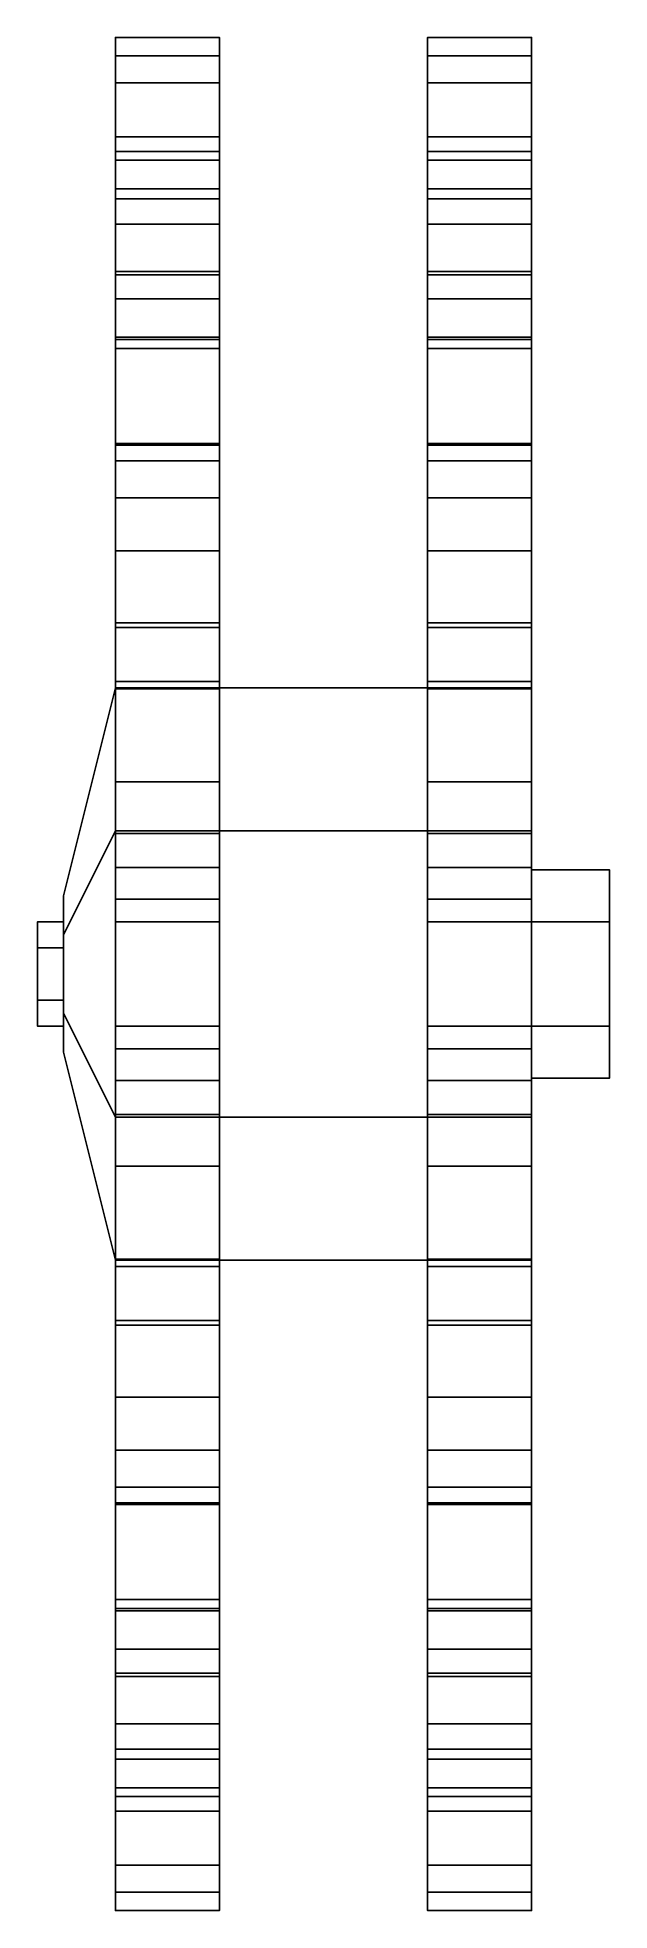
# Model space of a CAD drawing. Extents: x -1.12 to 1.12, y -0.36 to 0.36.
# Drawn here: x -1.12 to -0.9, y -0.36 to 0.36 of the extents above.
import ezdxf

# ---------------------------------------------------------------- set-up
doc = ezdxf.new("R2010")
doc.units = 0
doc.layers.add('WHEELS', color=2, linetype='CONTINUOUS')

msp = doc.modelspace()

# ---------------------------------------------------------------- linework, layer by layer
at = {"layer": 'WHEELS'}
for points in [[(-1.09, 0.36, 0.02), (-1.09, 0.36, -0.02), (-1.09, 0.31621, -0.02876), (-1.09, 0.31621, 0.02876)], [(-1.05, 0.36, 0.02), (-1.05, 0.36, -0.02), (-1.09, 0.36, -0.02), (-1.09, 0.36, 0.02)], [(-1.05, 0.36, -0.02), (-1.05, 0.31621, -0.02876), (-1.09, 0.31621, -0.02876), (-1.09, 0.36, -0.02)], [(-1.05, 0.31621, 0.02876), (-1.05, 0.36, 0.02), (-1.09, 0.36, 0.02), (-1.09, 0.31621, 0.02876)], [(-1.09, 0.34256, 0.11249), (-1.09, 0.35291, 0.07386), (-1.09, 0.31288, 0.05406), (-1.09, 0.298, 0.10962)], [(-1.05, 0.34256, 0.11249), (-1.05, 0.35291, 0.07386), (-1.09, 0.35291, 0.07386), (-1.09, 0.34256, 0.11249)], [(-1.09, 0.35291, -0.07386), (-1.09, 0.34256, -0.11249), (-1.09, 0.298, -0.10962), (-1.09, 0.31288, -0.05406)], [(-1.05, 0.35291, -0.07386), (-1.05, 0.34256, -0.11249), (-1.09, 0.34256, -0.11249), (-1.09, 0.35291, -0.07386)], [(-1.05, 0.35291, 0.07386), (-1.05, 0.31288, 0.05406), (-1.09, 0.31288, 0.05406), (-1.09, 0.35291, 0.07386)], [(-1.05, 0.31288, -0.05406), (-1.05, 0.35291, -0.07386), (-1.09, 0.35291, -0.07386), (-1.09, 0.31288, -0.05406)], [(-1.05, 0.31621, 0.02876), (-1.05, 0.31621, -0.02876), (-1.05, 0.36, -0.02), (-1.05, 0.36, 0.02)], [(-1.05, 0.36, -0.02), (-1.05, 0.36, 0.02), (-1.05, 0.31621, 0.02876), (-1.05, 0.31621, -0.02876)], [(-1.05, 0.298, 0.10962), (-1.05, 0.31288, 0.05406), (-1.05, 0.35291, 0.07386), (-1.05, 0.34256, 0.11249)], [(-1.05, 0.31288, -0.05406), (-1.05, 0.298, -0.10962), (-1.05, 0.34256, -0.11249), (-1.05, 0.35291, -0.07386)], [(-1.05, 0.35291, 0.07386), (-1.05, 0.34256, 0.11249), (-1.05, 0.298, 0.10962), (-1.05, 0.31288, 0.05406)], [(-1.05, 0.34256, -0.11249), (-1.05, 0.35291, -0.07386), (-1.05, 0.31288, -0.05406), (-1.05, 0.298, -0.10962)], [(-0.97, 0.36, 0.02), (-0.97, 0.36, -0.02), (-0.97, 0.31621, -0.02876), (-0.97, 0.31621, 0.02876)], [(-0.97, 0.31621, -0.02876), (-0.97, 0.36, -0.02), (-0.93, 0.36, -0.02), (-0.93, 0.31621, -0.02876)], [(-0.97, 0.36, 0.02), (-0.97, 0.31621, 0.02876), (-0.93, 0.31621, 0.02876), (-0.93, 0.36, 0.02)], [(-0.97, 0.36, -0.02), (-0.97, 0.36, 0.02), (-0.93, 0.36, 0.02), (-0.93, 0.36, -0.02)], [(-0.97, 0.31621, -0.02876), (-0.97, 0.31621, 0.02876), (-0.97, 0.36, 0.02), (-0.97, 0.36, -0.02)], [(-0.97, 0.35291, -0.07386), (-0.97, 0.34256, -0.11249), (-0.97, 0.298, -0.10962), (-0.97, 0.31288, -0.05406)], [(-0.97, 0.34256, 0.11249), (-0.97, 0.35291, 0.07386), (-0.97, 0.31288, 0.05406), (-0.97, 0.298, 0.10962)], [(-0.97, 0.31288, 0.05406), (-0.97, 0.35291, 0.07386), (-0.93, 0.35291, 0.07386), (-0.93, 0.31288, 0.05406)], [(-0.97, 0.35291, -0.07386), (-0.97, 0.31288, -0.05406), (-0.93, 0.31288, -0.05406), (-0.93, 0.35291, -0.07386)], [(-0.97, 0.35291, 0.07386), (-0.97, 0.34256, 0.11249), (-0.93, 0.34256, 0.11249), (-0.93, 0.35291, 0.07386)], [(-0.97, 0.31288, 0.05406), (-0.97, 0.298, 0.10962), (-0.97, 0.34256, 0.11249), (-0.97, 0.35291, 0.07386)], [(-0.97, 0.34256, -0.11249), (-0.97, 0.35291, -0.07386), (-0.93, 0.35291, -0.07386), (-0.93, 0.34256, -0.11249)], [(-0.97, 0.298, -0.10962), (-0.97, 0.31288, -0.05406), (-0.97, 0.35291, -0.07386), (-0.97, 0.34256, -0.11249)], [(-0.93, 0.36, -0.02), (-0.93, 0.36, 0.02), (-0.93, 0.31621, 0.02876), (-0.93, 0.31621, -0.02876)], [(-0.93, 0.35291, 0.07386), (-0.93, 0.34256, 0.11249), (-0.93, 0.298, 0.10962), (-0.93, 0.31288, 0.05406)], [(-0.93, 0.34256, -0.11249), (-0.93, 0.35291, -0.07386), (-0.93, 0.31288, -0.05406), (-0.93, 0.298, -0.10962)], [(-1.05, 0.298, 0.10962), (-1.05, 0.34256, 0.11249), (-1.09, 0.34256, 0.11249), (-1.09, 0.298, 0.10962)], [(-1.05, 0.34256, -0.11249), (-1.05, 0.298, -0.10962), (-1.09, 0.298, -0.10962), (-1.09, 0.34256, -0.11249)], [(-0.97, 0.34256, 0.11249), (-0.97, 0.298, 0.10962), (-0.93, 0.298, 0.10962), (-0.93, 0.34256, 0.11249)], [(-0.97, 0.298, -0.10962), (-0.97, 0.34256, -0.11249), (-0.93, 0.34256, -0.11249), (-0.93, 0.298, -0.10962)], [(-1.09, 0.30177, 0.19732), (-1.09, 0.32177, 0.16268), (-1.09, 0.28823, 0.1332), (-1.09, 0.25947, 0.18301)], [(-1.05, 0.30177, 0.19732), (-1.05, 0.32177, 0.16268), (-1.09, 0.32177, 0.16268), (-1.09, 0.30177, 0.19732)], [(-1.09, 0.32177, -0.16268), (-1.09, 0.30177, -0.19732), (-1.09, 0.25947, -0.18301), (-1.09, 0.28823, -0.1332)], [(-1.05, 0.32177, -0.16268), (-1.05, 0.30177, -0.19732), (-1.09, 0.30177, -0.19732), (-1.09, 0.32177, -0.16268)], [(-1.05, 0.32177, 0.16268), (-1.05, 0.28823, 0.1332), (-1.09, 0.28823, 0.1332), (-1.09, 0.32177, 0.16268)], [(-1.05, 0.28823, -0.1332), (-1.05, 0.32177, -0.16268), (-1.09, 0.32177, -0.16268), (-1.09, 0.28823, -0.1332)], [(-1.05, 0.25947, 0.18301), (-1.05, 0.28823, 0.1332), (-1.05, 0.32177, 0.16268), (-1.05, 0.30177, 0.19732)], [(-1.05, 0.28823, -0.1332), (-1.05, 0.25947, -0.18301), (-1.05, 0.30177, -0.19732), (-1.05, 0.32177, -0.16268)], [(-1.05, 0.32177, 0.16268), (-1.05, 0.30177, 0.19732), (-1.05, 0.25947, 0.18301), (-1.05, 0.28823, 0.1332)], [(-1.05, 0.30177, -0.19732), (-1.05, 0.32177, -0.16268), (-1.05, 0.28823, -0.1332), (-1.05, 0.25947, -0.18301)], [(-0.97, 0.32177, -0.16268), (-0.97, 0.30177, -0.19732), (-0.97, 0.25947, -0.18301), (-0.97, 0.28823, -0.1332)], [(-0.97, 0.30177, 0.19732), (-0.97, 0.32177, 0.16268), (-0.97, 0.28823, 0.1332), (-0.97, 0.25947, 0.18301)], [(-0.97, 0.28823, 0.1332), (-0.97, 0.32177, 0.16268), (-0.93, 0.32177, 0.16268), (-0.93, 0.28823, 0.1332)], [(-0.97, 0.32177, -0.16268), (-0.97, 0.28823, -0.1332), (-0.93, 0.28823, -0.1332), (-0.93, 0.32177, -0.16268)], [(-0.97, 0.32177, 0.16268), (-0.97, 0.30177, 0.19732), (-0.93, 0.30177, 0.19732), (-0.93, 0.32177, 0.16268)], [(-0.97, 0.28823, 0.1332), (-0.97, 0.25947, 0.18301), (-0.97, 0.30177, 0.19732), (-0.97, 0.32177, 0.16268)], [(-0.97, 0.30177, -0.19732), (-0.97, 0.32177, -0.16268), (-0.93, 0.32177, -0.16268), (-0.93, 0.30177, -0.19732)], [(-0.97, 0.25947, -0.18301), (-0.97, 0.28823, -0.1332), (-0.97, 0.32177, -0.16268), (-0.97, 0.30177, -0.19732)], [(-0.93, 0.32177, 0.16268), (-0.93, 0.30177, 0.19732), (-0.93, 0.25947, 0.18301), (-0.93, 0.28823, 0.1332)], [(-0.93, 0.30177, -0.19732), (-0.93, 0.32177, -0.16268), (-0.93, 0.28823, -0.1332), (-0.93, 0.25947, -0.18301)], [(-1.05, 0.31288, 0.05406), (-1.05, 0.31621, 0.02876), (-1.09, 0.31621, 0.02876), (-1.09, 0.31288, 0.05406)], [(-1.05, 0.31621, -0.02876), (-1.05, 0.31288, -0.05406), (-1.09, 0.31288, -0.05406), (-1.09, 0.31621, -0.02876)], [(-1.09, 0.31621, 0.02876), (-1.09, 0.31621, -0.02876), (-1.09, 0.27)], [(-1.09, 0.31288, 0.05406), (-1.09, 0.31621, 0.02876), (-1.09, 0.27)], [(-1.09, 0.31621, -0.02876), (-1.09, 0.31288, -0.05406), (-1.09, 0.27)], [(-1.09, 0.298, 0.10962), (-1.09, 0.31288, 0.05406), (-1.09, 0.27), (-1.09, 0.2448, 0.09406)], [(-1.09, 0.2448, -0.09406), (-1.09, 0.27), (-1.09, 0.31288, -0.05406), (-1.09, 0.298, -0.10962)], [(-1.05, 0.31621, 0.02876), (-1.05, 0.31288, 0.05406), (-1.05, 0.27)], [(-1.05, 0.31288, -0.05406), (-1.05, 0.31621, -0.02876), (-1.05, 0.27)], [(-1.05, 0.31621, -0.02876), (-1.05, 0.31621, 0.02876), (-1.05, 0.27)], [(-1.05, 0.2448, 0.09406), (-1.05, 0.27), (-1.05, 0.31288, 0.05406), (-1.05, 0.298, 0.10962)], [(-1.05, 0.298, -0.10962), (-1.05, 0.31288, -0.05406), (-1.05, 0.27), (-1.05, 0.2448, -0.09406)], [(-0.97, 0.31621, -0.02876), (-0.97, 0.31288, -0.05406), (-0.97, 0.27)], [(-0.97, 0.31288, 0.05406), (-0.97, 0.31621, 0.02876), (-0.97, 0.27)], [(-0.97, 0.31621, 0.02876), (-0.97, 0.31621, -0.02876), (-0.97, 0.27)], [(-0.97, 0.31621, 0.02876), (-0.97, 0.31288, 0.05406), (-0.93, 0.31288, 0.05406), (-0.93, 0.31621, 0.02876)], [(-0.97, 0.31288, -0.05406), (-0.97, 0.31621, -0.02876), (-0.93, 0.31621, -0.02876), (-0.93, 0.31288, -0.05406)], [(-0.97, 0.2448, -0.09406), (-0.97, 0.27), (-0.97, 0.31288, -0.05406), (-0.97, 0.298, -0.10962)], [(-0.97, 0.298, 0.10962), (-0.97, 0.31288, 0.05406), (-0.97, 0.27), (-0.97, 0.2448, 0.09406)], [(-0.93, 0.31621, 0.02876), (-0.93, 0.31288, 0.05406), (-0.93, 0.27)], [(-0.93, 0.31288, -0.05406), (-0.93, 0.31621, -0.02876), (-0.93, 0.27)], [(-0.93, 0.31621, -0.02876), (-0.93, 0.31621, 0.02876), (-0.93, 0.27)], [(-0.93, 0.2448, 0.09406), (-0.93, 0.27), (-0.93, 0.31288, 0.05406), (-0.93, 0.298, 0.10962)], [(-0.93, 0.298, -0.10962), (-0.93, 0.31288, -0.05406), (-0.93, 0.27), (-0.93, 0.2448, -0.09406)], [(-1.05, 0.25947, 0.18301), (-1.05, 0.30177, 0.19732), (-1.09, 0.30177, 0.19732), (-1.09, 0.25947, 0.18301)], [(-1.05, 0.30177, -0.19732), (-1.05, 0.25947, -0.18301), (-1.09, 0.25947, -0.18301), (-1.09, 0.30177, -0.19732)], [(-1.05, 0.28823, 0.1332), (-1.05, 0.298, 0.10962), (-1.09, 0.298, 0.10962), (-1.09, 0.28823, 0.1332)], [(-1.05, 0.298, -0.10962), (-1.05, 0.28823, -0.1332), (-1.09, 0.28823, -0.1332), (-1.09, 0.298, -0.10962)], [(-1.09, 0.28823, 0.1332), (-1.09, 0.298, 0.10962), (-1.09, 0.2448, 0.09406)], [(-1.09, 0.2448, -0.09406), (-1.09, 0.2448, -0.09406), (-1.09, 0.298, -0.10962), (-1.09, 0.28823, -0.1332)], [(-1.05, 0.2448, 0.09406), (-1.05, 0.2448, 0.09406), (-1.05, 0.298, 0.10962), (-1.05, 0.28823, 0.1332)], [(-1.05, 0.28823, -0.1332), (-1.05, 0.298, -0.10962), (-1.05, 0.2448, -0.09406)], [(-0.97, 0.30177, 0.19732), (-0.97, 0.25947, 0.18301), (-0.93, 0.25947, 0.18301), (-0.93, 0.30177, 0.19732)], [(-0.97, 0.25947, -0.18301), (-0.97, 0.30177, -0.19732), (-0.93, 0.30177, -0.19732), (-0.93, 0.25947, -0.18301)], [(-0.97, 0.2448, -0.09406), (-0.97, 0.2448, -0.09406), (-0.97, 0.298, -0.10962), (-0.97, 0.28823, -0.1332)], [(-0.97, 0.28823, 0.1332), (-0.97, 0.298, 0.10962), (-0.97, 0.2448, 0.09406)], [(-0.97, 0.298, 0.10962), (-0.97, 0.28823, 0.1332), (-0.93, 0.28823, 0.1332), (-0.93, 0.298, 0.10962)], [(-0.97, 0.28823, -0.1332), (-0.97, 0.298, -0.10962), (-0.93, 0.298, -0.10962), (-0.93, 0.28823, -0.1332)], [(-0.93, 0.2448, 0.09406), (-0.93, 0.2448, 0.09406), (-0.93, 0.298, 0.10962), (-0.93, 0.28823, 0.1332)], [(-0.93, 0.28823, -0.1332), (-0.93, 0.298, -0.10962), (-0.93, 0.2448, -0.09406)], [(-1.09, 0.25947, 0.18301), (-1.09, 0.28823, 0.1332), (-1.09, 0.2448, 0.09406), (-1.09, 0.20386, 0.16497)], [(-1.09, 0.28823, -0.1332), (-1.09, 0.25947, -0.18301), (-1.09, 0.20386, -0.16497), (-1.09, 0.2448, -0.09406)], [(-1.05, 0.28823, 0.1332), (-1.05, 0.25947, 0.18301), (-1.05, 0.20386, 0.16497), (-1.05, 0.2448, 0.09406)], [(-1.05, 0.25947, -0.18301), (-1.05, 0.28823, -0.1332), (-1.05, 0.2448, -0.09406), (-1.05, 0.20386, -0.16497)], [(-0.97, 0.28823, -0.1332), (-0.97, 0.25947, -0.18301), (-0.97, 0.20386, -0.16497), (-0.97, 0.2448, -0.09406)], [(-0.97, 0.25947, 0.18301), (-0.97, 0.28823, 0.1332), (-0.97, 0.2448, 0.09406), (-0.97, 0.20386, 0.16497)], [(-0.93, 0.28823, 0.1332), (-0.93, 0.25947, 0.18301), (-0.93, 0.20386, 0.16497), (-0.93, 0.2448, 0.09406)], [(-0.93, 0.25947, -0.18301), (-0.93, 0.28823, -0.1332), (-0.93, 0.2448, -0.09406), (-0.93, 0.20386, -0.16497)], [(-1.05, 0.27), (-1.05, 0.2448, 0.09406), (-1.09, 0.2448, 0.09406), (-1.09, 0.27)], [(-1.05, 0.2448, -0.09406), (-1.05, 0.27), (-1.09, 0.27), (-1.09, 0.2448, -0.09406)], [(-1.09, 0.24042, 0.2687), (-1.09, 0.2687, 0.24042), (-1.09, 0.24393, 0.20326), (-1.09, 0.20326, 0.24393)], [(-1.05, 0.24042, 0.2687), (-1.05, 0.2687, 0.24042), (-1.09, 0.2687, 0.24042), (-1.09, 0.24042, 0.2687)], [(-1.09, 0.2687, -0.24042), (-1.09, 0.24042, -0.2687), (-1.09, 0.20326, -0.24393), (-1.09, 0.24393, -0.20326)], [(-1.05, 0.2687, -0.24042), (-1.05, 0.24042, -0.2687), (-1.09, 0.24042, -0.2687), (-1.09, 0.2687, -0.24042)], [(-1.05, 0.2687, 0.24042), (-1.05, 0.24393, 0.20326), (-1.09, 0.24393, 0.20326), (-1.09, 0.2687, 0.24042)], [(-1.05, 0.24393, -0.20326), (-1.05, 0.2687, -0.24042), (-1.09, 0.2687, -0.24042), (-1.09, 0.24393, -0.20326)], [(-1.05, 0.20326, 0.24393), (-1.05, 0.24393, 0.20326), (-1.05, 0.2687, 0.24042), (-1.05, 0.24042, 0.2687)], [(-1.05, 0.24393, -0.20326), (-1.05, 0.20326, -0.24393), (-1.05, 0.24042, -0.2687), (-1.05, 0.2687, -0.24042)], [(-1.05, 0.2687, 0.24042), (-1.05, 0.24042, 0.2687), (-1.05, 0.20326, 0.24393), (-1.05, 0.24393, 0.20326)], [(-1.05, 0.24042, -0.2687), (-1.05, 0.2687, -0.24042), (-1.05, 0.24393, -0.20326), (-1.05, 0.20326, -0.24393)], [(-0.97, 0.2448, 0.09406), (-0.97, 0.27), (-0.93, 0.27), (-0.93, 0.2448, 0.09406)], [(-0.97, 0.27), (-0.97, 0.2448, -0.09406), (-0.93, 0.2448, -0.09406), (-0.93, 0.27)], [(-0.97, 0.24042, 0.2687), (-0.97, 0.2687, 0.24042), (-0.97, 0.24393, 0.20326), (-0.97, 0.20326, 0.24393)], [(-0.97, 0.24393, 0.20326), (-0.97, 0.2687, 0.24042), (-0.93, 0.2687, 0.24042), (-0.93, 0.24393, 0.20326)], [(-0.97, 0.2687, 0.24042), (-0.97, 0.24042, 0.2687), (-0.93, 0.24042, 0.2687), (-0.93, 0.2687, 0.24042)], [(-0.97, 0.24393, 0.20326), (-0.97, 0.20326, 0.24393), (-0.97, 0.24042, 0.2687), (-0.97, 0.2687, 0.24042)], [(-0.97, 0.2687, -0.24042), (-0.97, 0.24042, -0.2687), (-0.97, 0.20326, -0.24393), (-0.97, 0.24393, -0.20326)], [(-0.97, 0.2687, -0.24042), (-0.97, 0.24393, -0.20326), (-0.93, 0.24393, -0.20326), (-0.93, 0.2687, -0.24042)], [(-0.97, 0.24042, -0.2687), (-0.97, 0.2687, -0.24042), (-0.93, 0.2687, -0.24042), (-0.93, 0.24042, -0.2687)], [(-0.97, 0.20326, -0.24393), (-0.97, 0.24393, -0.20326), (-0.97, 0.2687, -0.24042), (-0.97, 0.24042, -0.2687)], [(-0.93, 0.2687, 0.24042), (-0.93, 0.24042, 0.2687), (-0.93, 0.20326, 0.24393), (-0.93, 0.24393, 0.20326)], [(-0.93, 0.24042, -0.2687), (-0.93, 0.2687, -0.24042), (-0.93, 0.24393, -0.20326), (-0.93, 0.20326, -0.24393)], [(-1.05, 0.24393, 0.20326), (-1.05, 0.25947, 0.18301), (-1.09, 0.25947, 0.18301), (-1.09, 0.24393, 0.20326)], [(-1.05, 0.25947, -0.18301), (-1.05, 0.24393, -0.20326), (-1.09, 0.24393, -0.20326), (-1.09, 0.25947, -0.18301)], [(-1.09, 0.20386, 0.16497), (-1.09, 0.20386, 0.16497), (-1.09, 0.24393, 0.20326), (-1.09, 0.25947, 0.18301)], [(-1.09, 0.25947, -0.18301), (-1.09, 0.24393, -0.20326), (-1.09, 0.20386, -0.16497)], [(-1.05, 0.20386, -0.16497), (-1.05, 0.20386, -0.16497), (-1.05, 0.24393, -0.20326), (-1.05, 0.25947, -0.18301)], [(-1.05, 0.25947, 0.18301), (-1.05, 0.24393, 0.20326), (-1.05, 0.20386, 0.16497)], [(-0.97, 0.25947, -0.18301), (-0.97, 0.24393, -0.20326), (-0.97, 0.20386, -0.16497)], [(-0.97, 0.24393, -0.20326), (-0.97, 0.25947, -0.18301), (-0.93, 0.25947, -0.18301), (-0.93, 0.24393, -0.20326)], [(-0.97, 0.20386, 0.16497), (-0.97, 0.20386, 0.16497), (-0.97, 0.24393, 0.20326), (-0.97, 0.25947, 0.18301)], [(-0.97, 0.25947, 0.18301), (-0.97, 0.24393, 0.20326), (-0.93, 0.24393, 0.20326), (-0.93, 0.25947, 0.18301)], [(-0.93, 0.20386, -0.16497), (-0.93, 0.20386, -0.16497), (-0.93, 0.24393, -0.20326), (-0.93, 0.25947, -0.18301)], [(-0.93, 0.25947, 0.18301), (-0.93, 0.24393, 0.20326), (-0.93, 0.20386, 0.16497)], [(-1.09, 0.2448, 0.09406), (-1.05, 0.2448, 0.09406), (-1.05, 0.11), (-1.09, 0.11)], [(-1.09, 0.20386, 0.16497), (-1.09, 0.2448, 0.09406), (-1.09, 0.11), (-1.09, 0.055, 0.09526)], [(-1.05, 0.2448, -0.09406), (-1.09, 0.2448, -0.09406), (-1.09, 0.11), (-1.05, 0.11)], [(-1.09, 0.2448, -0.09406), (-1.09, 0.20386, -0.16497), (-1.09, 0.055, -0.09526), (-1.09, 0.11)], [(-1.09, 0.20386, 0.16497), (-1.09, 0.135, 0.23383), (-1.09, 0.20326, 0.24393), (-1.09, 0.24393, 0.20326)], [(-1.09, 0.24393, -0.20326), (-1.09, 0.20326, -0.24393), (-1.09, 0.135, -0.23383), (-1.09, 0.20386, -0.16497)], [(-1.05, 0.20326, 0.24393), (-1.05, 0.24042, 0.2687), (-1.09, 0.24042, 0.2687), (-1.09, 0.20326, 0.24393)], [(-1.05, 0.24042, -0.2687), (-1.05, 0.20326, -0.24393), (-1.09, 0.20326, -0.24393), (-1.09, 0.24042, -0.2687)], [(-1.05, 0.2448, 0.09406), (-1.05, 0.20386, 0.16497), (-1.05, 0.055, 0.09526), (-1.05, 0.11)], [(-1.05, 0.20386, -0.16497), (-1.05, 0.2448, -0.09406), (-1.05, 0.11), (-1.05, 0.055, -0.09526)], [(-1.05, 0.20386, -0.16497), (-1.05, 0.135, -0.23383), (-1.05, 0.20326, -0.24393), (-1.05, 0.24393, -0.20326)], [(-1.05, 0.24393, 0.20326), (-1.05, 0.20326, 0.24393), (-1.05, 0.135, 0.23383), (-1.05, 0.20386, 0.16497)], [(-0.97, 0.2448, -0.09406), (-0.97, 0.20386, -0.16497), (-0.97, 0.055, -0.09526), (-0.97, 0.11)], [(-0.97, 0.20386, 0.16497), (-0.97, 0.2448, 0.09406), (-0.97, 0.11), (-0.97, 0.055, 0.09526)], [(-0.97, 0.2448, 0.09406), (-0.93, 0.2448, 0.09406), (-0.93, 0.11), (-0.97, 0.11)], [(-0.93, 0.2448, -0.09406), (-0.97, 0.2448, -0.09406), (-0.97, 0.11), (-0.93, 0.11)], [(-0.97, 0.24393, -0.20326), (-0.97, 0.20326, -0.24393), (-0.97, 0.135, -0.23383), (-0.97, 0.20386, -0.16497)], [(-0.97, 0.20386, 0.16497), (-0.97, 0.135, 0.23383), (-0.97, 0.20326, 0.24393), (-0.97, 0.24393, 0.20326)], [(-0.97, 0.24042, 0.2687), (-0.97, 0.20326, 0.24393), (-0.93, 0.20326, 0.24393), (-0.93, 0.24042, 0.2687)], [(-0.97, 0.20326, -0.24393), (-0.97, 0.24042, -0.2687), (-0.93, 0.24042, -0.2687), (-0.93, 0.20326, -0.24393)], [(-0.93, 0.2448, 0.09406), (-0.93, 0.20386, 0.16497), (-0.93, 0.055, 0.09526), (-0.93, 0.11)], [(-0.93, 0.20386, -0.16497), (-0.93, 0.2448, -0.09406), (-0.93, 0.11), (-0.93, 0.055, -0.09526)], [(-0.93, 0.20386, -0.16497), (-0.93, 0.135, -0.23383), (-0.93, 0.20326, -0.24393), (-0.93, 0.24393, -0.20326)], [(-0.93, 0.24393, 0.20326), (-0.93, 0.20326, 0.24393), (-0.93, 0.135, 0.23383), (-0.93, 0.20386, 0.16497)], [(-1.05, 0.20386, 0.16497), (-1.05, 0.135, 0.23383), (-1.09, 0.135, 0.23383), (-1.09, 0.20386, 0.16497)], [(-1.05, 0.20386, 0.16497), (-1.09, 0.20386, 0.16497), (-1.09, 0.055, 0.09526), (-1.05, 0.055, 0.09526)], [(-1.05, 0.135, -0.23383), (-1.05, 0.20386, -0.16497), (-1.09, 0.20386, -0.16497), (-1.09, 0.135, -0.23383)], [(-1.09, 0.20386, -0.16497), (-1.05, 0.20386, -0.16497), (-1.05, 0.055, -0.09526), (-1.09, 0.055, -0.09526)], [(-1.05, 0.18301, 0.25947), (-1.05, 0.20326, 0.24393), (-1.09, 0.20326, 0.24393), (-1.09, 0.18301, 0.25947)], [(-1.05, 0.20326, -0.24393), (-1.05, 0.18301, -0.25947), (-1.09, 0.18301, -0.25947), (-1.09, 0.20326, -0.24393)], [(-1.09, 0.18301, 0.25947), (-1.09, 0.20326, 0.24393), (-1.09, 0.135, 0.23383)], [(-1.09, 0.20326, -0.24393), (-1.09, 0.18301, -0.25947), (-1.09, 0.135, -0.23383)], [(-1.05, 0.20326, 0.24393), (-1.05, 0.18301, 0.25947), (-1.05, 0.135, 0.23383)], [(-1.05, 0.18301, -0.25947), (-1.05, 0.20326, -0.24393), (-1.05, 0.135, -0.23383)], [(-0.97, 0.20386, -0.16497), (-0.97, 0.135, -0.23383), (-0.93, 0.135, -0.23383), (-0.93, 0.20386, -0.16497)], [(-0.93, 0.20386, 0.16497), (-0.97, 0.20386, 0.16497), (-0.97, 0.055, 0.09526), (-0.93, 0.055, 0.09526)], [(-0.97, 0.135, 0.23383), (-0.97, 0.20386, 0.16497), (-0.93, 0.20386, 0.16497), (-0.93, 0.135, 0.23383)], [(-0.97, 0.20386, -0.16497), (-0.93, 0.20386, -0.16497), (-0.93, 0.055, -0.09526), (-0.97, 0.055, -0.09526)], [(-0.97, 0.18301, 0.25947), (-0.97, 0.20326, 0.24393), (-0.97, 0.135, 0.23383)], [(-0.97, 0.20326, 0.24393), (-0.97, 0.18301, 0.25947), (-0.93, 0.18301, 0.25947), (-0.93, 0.20326, 0.24393)], [(-0.97, 0.20326, -0.24393), (-0.97, 0.18301, -0.25947), (-0.97, 0.135, -0.23383)], [(-0.97, 0.18301, -0.25947), (-0.97, 0.20326, -0.24393), (-0.93, 0.20326, -0.24393), (-0.93, 0.18301, -0.25947)], [(-0.93, 0.20326, 0.24393), (-0.93, 0.18301, 0.25947), (-0.93, 0.135, 0.23383)], [(-0.93, 0.18301, -0.25947), (-0.93, 0.20326, -0.24393), (-0.93, 0.135, -0.23383)], [(-1.09, 0.16268, 0.32177), (-1.09, 0.19732, 0.30177), (-1.09, 0.18301, 0.25947), (-1.09, 0.1332, 0.28823)], [(-1.05, 0.16268, 0.32177), (-1.05, 0.19732, 0.30177), (-1.09, 0.19732, 0.30177), (-1.09, 0.16268, 0.32177)], [(-1.09, 0.19732, -0.30177), (-1.09, 0.16268, -0.32177), (-1.09, 0.1332, -0.28823), (-1.09, 0.18301, -0.25947)], [(-1.05, 0.19732, -0.30177), (-1.05, 0.16268, -0.32177), (-1.09, 0.16268, -0.32177), (-1.09, 0.19732, -0.30177)], [(-1.05, 0.19732, 0.30177), (-1.05, 0.18301, 0.25947), (-1.09, 0.18301, 0.25947), (-1.09, 0.19732, 0.30177)], [(-1.05, 0.18301, -0.25947), (-1.05, 0.19732, -0.30177), (-1.09, 0.19732, -0.30177), (-1.09, 0.18301, -0.25947)], [(-1.05, 0.1332, 0.28823), (-1.05, 0.18301, 0.25947), (-1.05, 0.19732, 0.30177), (-1.05, 0.16268, 0.32177)], [(-1.05, 0.18301, -0.25947), (-1.05, 0.1332, -0.28823), (-1.05, 0.16268, -0.32177), (-1.05, 0.19732, -0.30177)], [(-1.05, 0.19732, 0.30177), (-1.05, 0.16268, 0.32177), (-1.05, 0.1332, 0.28823), (-1.05, 0.18301, 0.25947)], [(-1.05, 0.16268, -0.32177), (-1.05, 0.19732, -0.30177), (-1.05, 0.18301, -0.25947), (-1.05, 0.1332, -0.28823)], [(-0.97, 0.16268, 0.32177), (-0.97, 0.19732, 0.30177), (-0.97, 0.18301, 0.25947), (-0.97, 0.1332, 0.28823)], [(-0.97, 0.18301, 0.25947), (-0.97, 0.19732, 0.30177), (-0.93, 0.19732, 0.30177), (-0.93, 0.18301, 0.25947)], [(-0.97, 0.19732, 0.30177), (-0.97, 0.16268, 0.32177), (-0.93, 0.16268, 0.32177), (-0.93, 0.19732, 0.30177)], [(-0.97, 0.18301, 0.25947), (-0.97, 0.1332, 0.28823), (-0.97, 0.16268, 0.32177), (-0.97, 0.19732, 0.30177)], [(-0.97, 0.19732, -0.30177), (-0.97, 0.16268, -0.32177), (-0.97, 0.1332, -0.28823), (-0.97, 0.18301, -0.25947)], [(-0.97, 0.19732, -0.30177), (-0.97, 0.18301, -0.25947), (-0.93, 0.18301, -0.25947), (-0.93, 0.19732, -0.30177)], [(-0.97, 0.16268, -0.32177), (-0.97, 0.19732, -0.30177), (-0.93, 0.19732, -0.30177), (-0.93, 0.16268, -0.32177)], [(-0.97, 0.1332, -0.28823), (-0.97, 0.18301, -0.25947), (-0.97, 0.19732, -0.30177), (-0.97, 0.16268, -0.32177)], [(-0.93, 0.19732, 0.30177), (-0.93, 0.16268, 0.32177), (-0.93, 0.1332, 0.28823), (-0.93, 0.18301, 0.25947)], [(-0.93, 0.16268, -0.32177), (-0.93, 0.19732, -0.30177), (-0.93, 0.18301, -0.25947), (-0.93, 0.1332, -0.28823)], [(-1.09, 0.1332, 0.28823), (-1.09, 0.18301, 0.25947), (-1.09, 0.135, 0.23383)], [(-1.09, 0.18301, -0.25947), (-1.09, 0.1332, -0.28823), (-1.09, 0.135, -0.23383)], [(-1.05, 0.18301, 0.25947), (-1.05, 0.1332, 0.28823), (-1.05, 0.135, 0.23383)], [(-1.05, 0.1332, -0.28823), (-1.05, 0.18301, -0.25947), (-1.05, 0.135, -0.23383)], [(-0.97, 0.1332, 0.28823), (-0.97, 0.18301, 0.25947), (-0.97, 0.135, 0.23383)], [(-0.97, 0.18301, -0.25947), (-0.97, 0.1332, -0.28823), (-0.97, 0.135, -0.23383)], [(-0.93, 0.18301, 0.25947), (-0.93, 0.1332, 0.28823), (-0.93, 0.135, 0.23383)], [(-0.93, 0.1332, -0.28823), (-0.93, 0.18301, -0.25947), (-0.93, 0.135, -0.23383)], [(-1.05, 0.1332, 0.28823), (-1.05, 0.16268, 0.32177), (-1.09, 0.16268, 0.32177), (-1.09, 0.1332, 0.28823)], [(-1.05, 0.16268, -0.32177), (-1.05, 0.1332, -0.28823), (-1.09, 0.1332, -0.28823), (-1.09, 0.16268, -0.32177)], [(-0.97, 0.16268, 0.32177), (-0.97, 0.1332, 0.28823), (-0.93, 0.1332, 0.28823), (-0.93, 0.16268, 0.32177)], [(-0.97, 0.1332, -0.28823), (-0.97, 0.16268, -0.32177), (-0.93, 0.16268, -0.32177), (-0.93, 0.1332, -0.28823)], [(-1.05, 0.135, 0.23383), (-1.05, 0.04094, 0.25903), (-1.09, 0.04094, 0.25903), (-1.09, 0.135, 0.23383)], [(-1.09, 0.05406, 0.31288), (-1.09, 0.10962, 0.298), (-1.09, 0.135, 0.23383), (-1.09, 0.04094, 0.25903)], [(-1.09, 0.10962, 0.298), (-1.09, 0.1332, 0.28823), (-1.09, 0.135, 0.23383)], [(-1.09, 0.1332, -0.28823), (-1.09, 0.10962, -0.298), (-1.09, 0.135, -0.23383)], [(-1.09, 0.04094, -0.25903), (-1.09, 0.135, -0.23383), (-1.09, 0.10962, -0.298), (-1.09, 0.05406, -0.31288)], [(-1.05, 0.04094, -0.25903), (-1.05, 0.135, -0.23383), (-1.09, 0.135, -0.23383), (-1.09, 0.04094, -0.25903)], [(-1.05, 0.10962, 0.298), (-1.05, 0.1332, 0.28823), (-1.09, 0.1332, 0.28823), (-1.09, 0.10962, 0.298)], [(-1.05, 0.1332, -0.28823), (-1.05, 0.10962, -0.298), (-1.09, 0.10962, -0.298), (-1.09, 0.1332, -0.28823)], [(-1.05, 0.04094, 0.25903), (-1.05, 0.135, 0.23383), (-1.05, 0.10962, 0.298), (-1.05, 0.05406, 0.31288)], [(-1.05, 0.1332, 0.28823), (-1.05, 0.10962, 0.298), (-1.05, 0.135, 0.23383)], [(-1.05, 0.10962, -0.298), (-1.05, 0.1332, -0.28823), (-1.05, 0.135, -0.23383)], [(-1.05, 0.05406, -0.31288), (-1.05, 0.10962, -0.298), (-1.05, 0.135, -0.23383), (-1.05, 0.04094, -0.25903)], [(-0.97, 0.10962, 0.298), (-0.97, 0.1332, 0.28823), (-0.97, 0.135, 0.23383)], [(-0.97, 0.05406, 0.31288), (-0.97, 0.10962, 0.298), (-0.97, 0.135, 0.23383), (-0.97, 0.04094, 0.25903)], [(-0.97, 0.04094, 0.25903), (-0.97, 0.135, 0.23383), (-0.93, 0.135, 0.23383), (-0.93, 0.04094, 0.25903)], [(-0.97, 0.04094, -0.25903), (-0.97, 0.135, -0.23383), (-0.97, 0.10962, -0.298), (-0.97, 0.05406, -0.31288)], [(-0.97, 0.1332, -0.28823), (-0.97, 0.10962, -0.298), (-0.97, 0.135, -0.23383)], [(-0.97, 0.135, -0.23383), (-0.97, 0.04094, -0.25903), (-0.93, 0.04094, -0.25903), (-0.93, 0.135, -0.23383)], [(-0.97, 0.1332, 0.28823), (-0.97, 0.10962, 0.298), (-0.93, 0.10962, 0.298), (-0.93, 0.1332, 0.28823)], [(-0.97, 0.10962, -0.298), (-0.97, 0.1332, -0.28823), (-0.93, 0.1332, -0.28823), (-0.93, 0.10962, -0.298)], [(-0.93, 0.04094, 0.25903), (-0.93, 0.135, 0.23383), (-0.93, 0.10962, 0.298), (-0.93, 0.05406, 0.31288)], [(-0.93, 0.1332, 0.28823), (-0.93, 0.10962, 0.298), (-0.93, 0.135, 0.23383)], [(-0.93, 0.10962, -0.298), (-0.93, 0.1332, -0.28823), (-0.93, 0.135, -0.23383)], [(-0.93, 0.05406, -0.31288), (-0.93, 0.10962, -0.298), (-0.93, 0.135, -0.23383), (-0.93, 0.04094, -0.25903)], [(-1.09, 0.055, 0.09526), (-1.09, 0.11), (-1.11, 0.03), (-1.11, 0.015, 0.02598)], [(-1.09, 0.11), (-1.09, 0.055, -0.09526), (-1.11, 0.015, -0.02598), (-1.11, 0.03)], [(-1.09, 0.07386, 0.35291), (-1.09, 0.11249, 0.34256), (-1.09, 0.10962, 0.298), (-1.09, 0.05406, 0.31288)], [(-1.05, 0.07386, 0.35291), (-1.05, 0.11249, 0.34256), (-1.09, 0.11249, 0.34256), (-1.09, 0.07386, 0.35291)], [(-1.09, 0.11249, -0.34256), (-1.09, 0.07386, -0.35291), (-1.09, 0.05406, -0.31288), (-1.09, 0.10962, -0.298)], [(-1.05, 0.11249, -0.34256), (-1.05, 0.07386, -0.35291), (-1.09, 0.07386, -0.35291), (-1.09, 0.11249, -0.34256)], [(-1.05, 0.11249, 0.34256), (-1.05, 0.10962, 0.298), (-1.09, 0.10962, 0.298), (-1.09, 0.11249, 0.34256)], [(-1.05, 0.10962, -0.298), (-1.05, 0.11249, -0.34256), (-1.09, 0.11249, -0.34256), (-1.09, 0.10962, -0.298)], [(-0.93, 0.055, 0.09526), (-0.93, 0.11), (-1.09, 0.11), (-1.09, 0.055, 0.09526)], [(-0.93, 0.11), (-0.93, 0.055, -0.09526), (-1.09, 0.055, -0.09526), (-1.09, 0.11)], [(-1.05, 0.05406, 0.31288), (-1.05, 0.10962, 0.298), (-1.05, 0.11249, 0.34256), (-1.05, 0.07386, 0.35291)], [(-1.05, 0.10962, -0.298), (-1.05, 0.05406, -0.31288), (-1.05, 0.07386, -0.35291), (-1.05, 0.11249, -0.34256)], [(-1.05, 0.11249, 0.34256), (-1.05, 0.07386, 0.35291), (-1.05, 0.05406, 0.31288), (-1.05, 0.10962, 0.298)], [(-1.05, 0.07386, -0.35291), (-1.05, 0.11249, -0.34256), (-1.05, 0.10962, -0.298), (-1.05, 0.05406, -0.31288)], [(-0.97, 0.07386, 0.35291), (-0.97, 0.11249, 0.34256), (-0.97, 0.10962, 0.298), (-0.97, 0.05406, 0.31288)], [(-0.97, 0.10962, 0.298), (-0.97, 0.11249, 0.34256), (-0.93, 0.11249, 0.34256), (-0.93, 0.10962, 0.298)], [(-0.97, 0.11249, 0.34256), (-0.97, 0.07386, 0.35291), (-0.93, 0.07386, 0.35291), (-0.93, 0.11249, 0.34256)], [(-0.97, 0.10962, 0.298), (-0.97, 0.05406, 0.31288), (-0.97, 0.07386, 0.35291), (-0.97, 0.11249, 0.34256)], [(-0.97, 0.11249, -0.34256), (-0.97, 0.07386, -0.35291), (-0.97, 0.05406, -0.31288), (-0.97, 0.10962, -0.298)], [(-0.97, 0.11249, -0.34256), (-0.97, 0.10962, -0.298), (-0.93, 0.10962, -0.298), (-0.93, 0.11249, -0.34256)], [(-0.97, 0.07386, -0.35291), (-0.97, 0.11249, -0.34256), (-0.93, 0.11249, -0.34256), (-0.93, 0.07386, -0.35291)], [(-0.97, 0.05406, -0.31288), (-0.97, 0.10962, -0.298), (-0.97, 0.11249, -0.34256), (-0.97, 0.07386, -0.35291)], [(-0.93, 0.11249, 0.34256), (-0.93, 0.07386, 0.35291), (-0.93, 0.05406, 0.31288), (-0.93, 0.10962, 0.298)], [(-0.93, 0.07386, -0.35291), (-0.93, 0.11249, -0.34256), (-0.93, 0.10962, -0.298), (-0.93, 0.05406, -0.31288)], [(-0.93, 0.02, 0.03464), (-0.93, 0.04), (-0.93, 0.11), (-0.93, 0.055, 0.09526)], [(-0.93, 0.04), (-0.93, 0.02, -0.03464), (-0.93, 0.055, -0.09526), (-0.93, 0.11)], [(-1.05, 0.05406, 0.31288), (-1.05, 0.07386, 0.35291), (-1.09, 0.07386, 0.35291), (-1.09, 0.05406, 0.31288)], [(-1.05, 0.07386, -0.35291), (-1.05, 0.05406, -0.31288), (-1.09, 0.05406, -0.31288), (-1.09, 0.07386, -0.35291)], [(-0.97, 0.07386, 0.35291), (-0.97, 0.05406, 0.31288), (-0.93, 0.05406, 0.31288), (-0.93, 0.07386, 0.35291)], [(-0.97, 0.05406, -0.31288), (-0.97, 0.07386, -0.35291), (-0.93, 0.07386, -0.35291), (-0.93, 0.05406, -0.31288)], [(-1.09, -0.055, 0.09526), (-1.09, 0.055, 0.09526), (-1.11, 0.015, 0.02598), (-1.11, -0.015, 0.02598)], [(-1.09, 0.055, -0.09526), (-1.09, -0.055, -0.09526), (-1.11, -0.015, -0.02598), (-1.11, 0.015, -0.02598)], [(-0.93, -0.055, 0.09526), (-0.93, 0.055, 0.09526), (-1.09, 0.055, 0.09526), (-1.09, -0.055, 0.09526)], [(-0.93, 0.055, -0.09526), (-0.93, -0.055, -0.09526), (-1.09, -0.055, -0.09526), (-1.09, 0.055, -0.09526)], [(-1.09, -0.04094, 0.25903), (-1.09, 0.04094, 0.25903), (-1.09, 0.055, 0.09526), (-1.09, -0.055, 0.09526)], [(-1.09, 0.04094, 0.25903), (-1.05, 0.04094, 0.25903), (-1.05, 0.055, 0.09526), (-1.09, 0.055, 0.09526)], [(-1.05, 0.04094, -0.25903), (-1.09, 0.04094, -0.25903), (-1.09, 0.055, -0.09526), (-1.05, 0.055, -0.09526)], [(-1.09, 0.04094, -0.25903), (-1.09, -0.04094, -0.25903), (-1.09, -0.055, -0.09526), (-1.09, 0.055, -0.09526)], [(-1.05, 0.02876, 0.31621), (-1.05, 0.05406, 0.31288), (-1.09, 0.05406, 0.31288), (-1.09, 0.02876, 0.31621)], [(-1.05, 0.05406, -0.31288), (-1.05, 0.02876, -0.31621), (-1.09, 0.02876, -0.31621), (-1.09, 0.05406, -0.31288)], [(-1.09, 0.02876, 0.31621), (-1.09, 0.05406, 0.31288), (-1.09, 0.04094, 0.25903)], [(-1.09, 0.04094, -0.25903), (-1.09, 0.04094, -0.25903), (-1.09, 0.05406, -0.31288), (-1.09, 0.02876, -0.31621)], [(-1.05, -0.04094, -0.25903), (-1.05, 0.04094, -0.25903), (-1.05, 0.055, -0.09526), (-1.05, -0.055, -0.09526)], [(-1.05, 0.04094, 0.25903), (-1.05, -0.04094, 0.25903), (-1.05, -0.055, 0.09526), (-1.05, 0.055, 0.09526)], [(-1.05, 0.04094, 0.25903), (-1.05, 0.04094, 0.25903), (-1.05, 0.05406, 0.31288), (-1.05, 0.02876, 0.31621)], [(-1.05, 0.02876, -0.31621), (-1.05, 0.05406, -0.31288), (-1.05, 0.04094, -0.25903)], [(-0.97, 0.04094, -0.25903), (-0.97, -0.04094, -0.25903), (-0.97, -0.055, -0.09526), (-0.97, 0.055, -0.09526)], [(-0.93, 0.04094, -0.25903), (-0.97, 0.04094, -0.25903), (-0.97, 0.055, -0.09526), (-0.93, 0.055, -0.09526)], [(-0.97, -0.04094, 0.25903), (-0.97, 0.04094, 0.25903), (-0.97, 0.055, 0.09526), (-0.97, -0.055, 0.09526)], [(-0.97, 0.04094, 0.25903), (-0.93, 0.04094, 0.25903), (-0.93, 0.055, 0.09526), (-0.97, 0.055, 0.09526)], [(-0.97, 0.02876, 0.31621), (-0.97, 0.05406, 0.31288), (-0.97, 0.04094, 0.25903)], [(-0.97, 0.05406, 0.31288), (-0.97, 0.02876, 0.31621), (-0.93, 0.02876, 0.31621), (-0.93, 0.05406, 0.31288)], [(-0.97, 0.04094, -0.25903), (-0.97, 0.04094, -0.25903), (-0.97, 0.05406, -0.31288), (-0.97, 0.02876, -0.31621)], [(-0.97, 0.02876, -0.31621), (-0.97, 0.05406, -0.31288), (-0.93, 0.05406, -0.31288), (-0.93, 0.02876, -0.31621)], [(-0.93, -0.04094, -0.25903), (-0.93, 0.04094, -0.25903), (-0.93, 0.055, -0.09526), (-0.93, -0.055, -0.09526)], [(-0.93, 0.04094, 0.25903), (-0.93, -0.04094, 0.25903), (-0.93, -0.055, 0.09526), (-0.93, 0.055, 0.09526)], [(-0.93, -0.02, 0.03464), (-0.93, 0.02, 0.03464), (-0.93, 0.055, 0.09526), (-0.93, -0.055, 0.09526)], [(-0.93, 0.02, -0.03464), (-0.93, -0.02, -0.03464), (-0.93, -0.055, -0.09526), (-0.93, 0.055, -0.09526)], [(-0.93, 0.04094, 0.25903), (-0.93, 0.04094, 0.25903), (-0.93, 0.05406, 0.31288), (-0.93, 0.02876, 0.31621)], [(-0.93, 0.02876, -0.31621), (-0.93, 0.05406, -0.31288), (-0.93, 0.04094, -0.25903)], [(-1.09, -0.02876, 0.31621), (-1.09, 0.02876, 0.31621), (-1.09, 0.04094, 0.25903), (-1.09, -0.04094, 0.25903)], [(-1.09, 0.02876, -0.31621), (-1.09, -0.02876, -0.31621), (-1.09, -0.04094, -0.25903), (-1.09, 0.04094, -0.25903)], [(-1.05, 0.02876, 0.31621), (-1.05, -0.02876, 0.31621), (-1.05, -0.04094, 0.25903), (-1.05, 0.04094, 0.25903)], [(-1.05, -0.02876, -0.31621), (-1.05, 0.02876, -0.31621), (-1.05, 0.04094, -0.25903), (-1.05, -0.04094, -0.25903)], [(-0.97, -0.02876, 0.31621), (-0.97, 0.02876, 0.31621), (-0.97, 0.04094, 0.25903), (-0.97, -0.04094, 0.25903)], [(-0.97, 0.02876, -0.31621), (-0.97, -0.02876, -0.31621), (-0.97, -0.04094, -0.25903), (-0.97, 0.04094, -0.25903)], [(-0.93, 0.02876, 0.31621), (-0.93, -0.02876, 0.31621), (-0.93, -0.04094, 0.25903), (-0.93, 0.04094, 0.25903)], [(-0.93, -0.02876, -0.31621), (-0.93, 0.02876, -0.31621), (-0.93, 0.04094, -0.25903), (-0.93, -0.04094, -0.25903)], [(-0.9, 0.02, 0.03464), (-0.9, 0.04), (-0.93, 0.04), (-0.93, 0.02, 0.03464)], [(-0.9, 0.04), (-0.9, 0.02, -0.03464), (-0.93, 0.02, -0.03464), (-0.93, 0.04)], [(-1.11, 0.015, 0.02598), (-1.11, 0.03), (-1.11, 0.02), (-1.11, 0.01, 0.01732)], [(-1.11, 0.03), (-1.11, 0.015, -0.02598), (-1.11, 0.01, -0.01732), (-1.11, 0.02)], [(-1.09, -0.02, 0.36), (-1.09, 0.02, 0.36), (-1.09, 0.02876, 0.31621), (-1.09, -0.02876, 0.31621)], [(-1.09, 0.02, -0.36), (-1.09, -0.02, -0.36), (-1.09, -0.02876, -0.31621), (-1.09, 0.02876, -0.31621)], [(-1.05, 0.02, 0.36), (-1.05, 0.02876, 0.31621), (-1.09, 0.02876, 0.31621), (-1.09, 0.02, 0.36)], [(-1.05, 0.02876, -0.31621), (-1.05, 0.02, -0.36), (-1.09, 0.02, -0.36), (-1.09, 0.02876, -0.31621)], [(-1.05, -0.02876, 0.31621), (-1.05, 0.02876, 0.31621), (-1.05, 0.02, 0.36), (-1.05, -0.02, 0.36)], [(-1.05, 0.02876, -0.31621), (-1.05, -0.02876, -0.31621), (-1.05, -0.02, -0.36), (-1.05, 0.02, -0.36)], [(-1.05, 0.02, 0.36), (-1.05, -0.02, 0.36), (-1.05, -0.02876, 0.31621), (-1.05, 0.02876, 0.31621)], [(-1.05, -0.02, -0.36), (-1.05, 0.02, -0.36), (-1.05, 0.02876, -0.31621), (-1.05, -0.02876, -0.31621)], [(-0.97, -0.02, 0.36), (-0.97, 0.02, 0.36), (-0.97, 0.02876, 0.31621), (-0.97, -0.02876, 0.31621)], [(-0.97, 0.02876, 0.31621), (-0.97, 0.02, 0.36), (-0.93, 0.02, 0.36), (-0.93, 0.02876, 0.31621)], [(-0.97, 0.02876, 0.31621), (-0.97, -0.02876, 0.31621), (-0.97, -0.02, 0.36), (-0.97, 0.02, 0.36)], [(-0.97, 0.02, -0.36), (-0.97, -0.02, -0.36), (-0.97, -0.02876, -0.31621), (-0.97, 0.02876, -0.31621)], [(-0.97, 0.02, -0.36), (-0.97, 0.02876, -0.31621), (-0.93, 0.02876, -0.31621), (-0.93, 0.02, -0.36)], [(-0.97, -0.02876, -0.31621), (-0.97, 0.02876, -0.31621), (-0.97, 0.02, -0.36), (-0.97, -0.02, -0.36)], [(-0.93, 0.02, 0.36), (-0.93, -0.02, 0.36), (-0.93, -0.02876, 0.31621), (-0.93, 0.02876, 0.31621)], [(-0.93, -0.02, -0.36), (-0.93, 0.02, -0.36), (-0.93, 0.02876, -0.31621), (-0.93, -0.02876, -0.31621)], [(-1.11, 0.01, 0.01732), (-1.11, 0.02), (-1.12, 0.02), (-1.12, 0.01, 0.01732)], [(-1.11, 0.02), (-1.11, 0.01, -0.01732), (-1.12, 0.01, -0.01732), (-1.12, 0.02)], [(-1.12, -0.01, 0.01732), (-1.12, 0.01, 0.01732), (-1.12, 0.02), (-1.12, -0.02)], [(-1.12, -0.02), (-1.12, 0.02), (-1.12, 0.01, -0.01732), (-1.12, -0.01, -0.01732)], [(-1.11, -0.015, 0.02598), (-1.11, 0.015, 0.02598), (-1.11, 0.01, 0.01732), (-1.11, -0.01, 0.01732)], [(-1.11, 0.015, -0.02598), (-1.11, -0.015, -0.02598), (-1.11, -0.01, -0.01732), (-1.11, 0.01, -0.01732)], [(-1.05, -0.02, 0.36), (-1.05, 0.02, 0.36), (-1.09, 0.02, 0.36), (-1.09, -0.02, 0.36)], [(-1.05, 0.02, -0.36), (-1.05, -0.02, -0.36), (-1.09, -0.02, -0.36), (-1.09, 0.02, -0.36)], [(-0.97, 0.02, 0.36), (-0.97, -0.02, 0.36), (-0.93, -0.02, 0.36), (-0.93, 0.02, 0.36)], [(-0.97, -0.02, -0.36), (-0.97, 0.02, -0.36), (-0.93, 0.02, -0.36), (-0.93, -0.02, -0.36)], [(-0.9, -0.02, 0.03464), (-0.9, 0.02, 0.03464), (-0.93, 0.02, 0.03464), (-0.93, -0.02, 0.03464)], [(-0.9, 0.02, -0.03464), (-0.9, -0.02, -0.03464), (-0.93, -0.02, -0.03464), (-0.93, 0.02, -0.03464)], [(-1.11, -0.01, 0.01732), (-1.11, 0.01, 0.01732), (-1.12, 0.01, 0.01732), (-1.12, -0.01, 0.01732)], [(-1.11, 0.01, -0.01732), (-1.11, -0.01, -0.01732), (-1.12, -0.01, -0.01732), (-1.12, 0.01, -0.01732)], [(-1.11, -0.02), (-1.11, -0.01, 0.01732), (-1.12, -0.01, 0.01732), (-1.12, -0.02)], [(-1.11, -0.01, -0.01732), (-1.11, -0.02), (-1.12, -0.02), (-1.12, -0.01, -0.01732)], [(-1.11, -0.015, -0.02598), (-1.11, -0.03), (-1.11, -0.02), (-1.11, -0.01, -0.01732)], [(-1.11, -0.03), (-1.11, -0.015, 0.02598), (-1.11, -0.01, 0.01732), (-1.11, -0.02)], [(-1.09, -0.11), (-1.09, -0.055, 0.09526), (-1.11, -0.015, 0.02598), (-1.11, -0.03)], [(-1.09, -0.055, -0.09526), (-1.09, -0.11), (-1.11, -0.03), (-1.11, -0.015, -0.02598)], [(-1.05, -0.02876, 0.31621), (-1.05, -0.02, 0.36), (-1.09, -0.02, 0.36), (-1.09, -0.02876, 0.31621)], [(-1.05, -0.02, -0.36), (-1.05, -0.02876, -0.31621), (-1.09, -0.02876, -0.31621), (-1.09, -0.02, -0.36)], [(-0.97, -0.02, 0.36), (-0.97, -0.02876, 0.31621), (-0.93, -0.02876, 0.31621), (-0.93, -0.02, 0.36)], [(-0.97, -0.02876, -0.31621), (-0.97, -0.02, -0.36), (-0.93, -0.02, -0.36), (-0.93, -0.02876, -0.31621)], [(-0.9, -0.04), (-0.9, -0.02, 0.03464), (-0.93, -0.02, 0.03464), (-0.93, -0.04)], [(-0.9, -0.02, -0.03464), (-0.9, -0.04), (-0.93, -0.04), (-0.93, -0.02, -0.03464)], [(-0.93, -0.02, -0.03464), (-0.93, -0.04), (-0.93, -0.11), (-0.93, -0.055, -0.09526)], [(-0.93, -0.04), (-0.93, -0.02, 0.03464), (-0.93, -0.055, 0.09526), (-0.93, -0.11)], [(-1.05, -0.02876, -0.31621), (-1.05, -0.05406, -0.31288), (-1.09, -0.05406, -0.31288), (-1.09, -0.02876, -0.31621)], [(-1.05, -0.05406, 0.31288), (-1.05, -0.02876, 0.31621), (-1.09, -0.02876, 0.31621), (-1.09, -0.05406, 0.31288)], [(-1.09, -0.04094, 0.25903), (-1.09, -0.04094, 0.25903), (-1.09, -0.05406, 0.31288), (-1.09, -0.02876, 0.31621)], [(-1.09, -0.02876, -0.31621), (-1.09, -0.05406, -0.31288), (-1.09, -0.04094, -0.25903)], [(-1.05, -0.02876, 0.31621), (-1.05, -0.05406, 0.31288), (-1.05, -0.04094, 0.25903)], [(-1.05, -0.04094, -0.25903), (-1.05, -0.04094, -0.25903), (-1.05, -0.05406, -0.31288), (-1.05, -0.02876, -0.31621)], [(-0.97, -0.04094, 0.25903), (-0.97, -0.04094, 0.25903), (-0.97, -0.05406, 0.31288), (-0.97, -0.02876, 0.31621)], [(-0.97, -0.02876, 0.31621), (-0.97, -0.05406, 0.31288), (-0.93, -0.05406, 0.31288), (-0.93, -0.02876, 0.31621)], [(-0.97, -0.02876, -0.31621), (-0.97, -0.05406, -0.31288), (-0.97, -0.04094, -0.25903)], [(-0.97, -0.05406, -0.31288), (-0.97, -0.02876, -0.31621), (-0.93, -0.02876, -0.31621), (-0.93, -0.05406, -0.31288)], [(-0.93, -0.02876, 0.31621), (-0.93, -0.05406, 0.31288), (-0.93, -0.04094, 0.25903)], [(-0.93, -0.04094, -0.25903), (-0.93, -0.04094, -0.25903), (-0.93, -0.05406, -0.31288), (-0.93, -0.02876, -0.31621)], [(-1.05, -0.04094, 0.25903), (-1.05, -0.135, 0.23383), (-1.09, -0.135, 0.23383), (-1.09, -0.04094, 0.25903)], [(-1.09, -0.04094, 0.25903), (-1.09, -0.135, 0.23383), (-1.09, -0.10962, 0.298), (-1.09, -0.05406, 0.31288)], [(-1.05, -0.04094, 0.25903), (-1.09, -0.04094, 0.25903), (-1.09, -0.055, 0.09526), (-1.05, -0.055, 0.09526)], [(-1.09, -0.05406, -0.31288), (-1.09, -0.10962, -0.298), (-1.09, -0.135, -0.23383), (-1.09, -0.04094, -0.25903)], [(-1.05, -0.135, -0.23383), (-1.05, -0.04094, -0.25903), (-1.09, -0.04094, -0.25903), (-1.09, -0.135, -0.23383)], [(-1.09, -0.04094, -0.25903), (-1.05, -0.04094, -0.25903), (-1.05, -0.055, -0.09526), (-1.09, -0.055, -0.09526)], [(-1.05, -0.05406, 0.31288), (-1.05, -0.10962, 0.298), (-1.05, -0.135, 0.23383), (-1.05, -0.04094, 0.25903)], [(-1.05, -0.04094, -0.25903), (-1.05, -0.135, -0.23383), (-1.05, -0.10962, -0.298), (-1.05, -0.05406, -0.31288)], [(-0.97, -0.04094, -0.25903), (-0.93, -0.04094, -0.25903), (-0.93, -0.055, -0.09526), (-0.97, -0.055, -0.09526)], [(-0.97, -0.04094, 0.25903), (-0.97, -0.135, 0.23383), (-0.97, -0.10962, 0.298), (-0.97, -0.05406, 0.31288)], [(-0.93, -0.04094, 0.25903), (-0.97, -0.04094, 0.25903), (-0.97, -0.055, 0.09526), (-0.93, -0.055, 0.09526)], [(-0.97, -0.135, 0.23383), (-0.97, -0.04094, 0.25903), (-0.93, -0.04094, 0.25903), (-0.93, -0.135, 0.23383)], [(-0.97, -0.05406, -0.31288), (-0.97, -0.10962, -0.298), (-0.97, -0.135, -0.23383), (-0.97, -0.04094, -0.25903)], [(-0.97, -0.04094, -0.25903), (-0.97, -0.135, -0.23383), (-0.93, -0.135, -0.23383), (-0.93, -0.04094, -0.25903)], [(-0.93, -0.05406, 0.31288), (-0.93, -0.10962, 0.298), (-0.93, -0.135, 0.23383), (-0.93, -0.04094, 0.25903)], [(-0.93, -0.04094, -0.25903), (-0.93, -0.135, -0.23383), (-0.93, -0.10962, -0.298), (-0.93, -0.05406, -0.31288)], [(-1.09, -0.07386, -0.35291), (-1.09, -0.11249, -0.34256), (-1.09, -0.10962, -0.298), (-1.09, -0.05406, -0.31288)], [(-1.09, -0.11249, 0.34256), (-1.09, -0.07386, 0.35291), (-1.09, -0.05406, 0.31288), (-1.09, -0.10962, 0.298)], [(-1.05, -0.05406, -0.31288), (-1.05, -0.07386, -0.35291), (-1.09, -0.07386, -0.35291), (-1.09, -0.05406, -0.31288)], [(-1.05, -0.07386, 0.35291), (-1.05, -0.05406, 0.31288), (-1.09, -0.05406, 0.31288), (-1.09, -0.07386, 0.35291)], [(-0.93, -0.11), (-0.93, -0.055, 0.09526), (-1.09, -0.055, 0.09526), (-1.09, -0.11)], [(-0.93, -0.055, -0.09526), (-0.93, -0.11), (-1.09, -0.11), (-1.09, -0.055, -0.09526)], [(-1.05, -0.20386, -0.16497), (-1.09, -0.20386, -0.16497), (-1.09, -0.055, -0.09526), (-1.05, -0.055, -0.09526)], [(-1.09, -0.20386, -0.16497), (-1.09, -0.2448, -0.09406), (-1.09, -0.11), (-1.09, -0.055, -0.09526)], [(-1.09, -0.20386, 0.16497), (-1.05, -0.20386, 0.16497), (-1.05, -0.055, 0.09526), (-1.09, -0.055, 0.09526)], [(-1.09, -0.2448, 0.09406), (-1.09, -0.20386, 0.16497), (-1.09, -0.055, 0.09526), (-1.09, -0.11)], [(-1.05, -0.05406, -0.31288), (-1.05, -0.10962, -0.298), (-1.05, -0.11249, -0.34256), (-1.05, -0.07386, -0.35291)], [(-1.05, -0.10962, 0.298), (-1.05, -0.05406, 0.31288), (-1.05, -0.07386, 0.35291), (-1.05, -0.11249, 0.34256)], [(-1.05, -0.07386, 0.35291), (-1.05, -0.11249, 0.34256), (-1.05, -0.10962, 0.298), (-1.05, -0.05406, 0.31288)], [(-1.05, -0.11249, -0.34256), (-1.05, -0.07386, -0.35291), (-1.05, -0.05406, -0.31288), (-1.05, -0.10962, -0.298)], [(-1.05, -0.2448, -0.09406), (-1.05, -0.20386, -0.16497), (-1.05, -0.055, -0.09526), (-1.05, -0.11)], [(-1.05, -0.20386, 0.16497), (-1.05, -0.2448, 0.09406), (-1.05, -0.11), (-1.05, -0.055, 0.09526)], [(-0.97, -0.11249, 0.34256), (-0.97, -0.07386, 0.35291), (-0.97, -0.05406, 0.31288), (-0.97, -0.10962, 0.298)], [(-0.97, -0.05406, 0.31288), (-0.97, -0.07386, 0.35291), (-0.93, -0.07386, 0.35291), (-0.93, -0.05406, 0.31288)], [(-0.97, -0.05406, 0.31288), (-0.97, -0.10962, 0.298), (-0.97, -0.11249, 0.34256), (-0.97, -0.07386, 0.35291)], [(-0.97, -0.07386, -0.35291), (-0.97, -0.11249, -0.34256), (-0.97, -0.10962, -0.298), (-0.97, -0.05406, -0.31288)], [(-0.97, -0.07386, -0.35291), (-0.97, -0.05406, -0.31288), (-0.93, -0.05406, -0.31288), (-0.93, -0.07386, -0.35291)], [(-0.97, -0.10962, -0.298), (-0.97, -0.05406, -0.31288), (-0.97, -0.07386, -0.35291), (-0.97, -0.11249, -0.34256)], [(-0.97, -0.2448, 0.09406), (-0.97, -0.20386, 0.16497), (-0.97, -0.055, 0.09526), (-0.97, -0.11)], [(-0.97, -0.20386, -0.16497), (-0.97, -0.2448, -0.09406), (-0.97, -0.11), (-0.97, -0.055, -0.09526)], [(-0.93, -0.20386, -0.16497), (-0.97, -0.20386, -0.16497), (-0.97, -0.055, -0.09526), (-0.93, -0.055, -0.09526)], [(-0.97, -0.20386, 0.16497), (-0.93, -0.20386, 0.16497), (-0.93, -0.055, 0.09526), (-0.97, -0.055, 0.09526)], [(-0.93, -0.07386, 0.35291), (-0.93, -0.11249, 0.34256), (-0.93, -0.10962, 0.298), (-0.93, -0.05406, 0.31288)], [(-0.93, -0.11249, -0.34256), (-0.93, -0.07386, -0.35291), (-0.93, -0.05406, -0.31288), (-0.93, -0.10962, -0.298)], [(-0.93, -0.2448, -0.09406), (-0.93, -0.20386, -0.16497), (-0.93, -0.055, -0.09526), (-0.93, -0.11)], [(-0.93, -0.20386, 0.16497), (-0.93, -0.2448, 0.09406), (-0.93, -0.11), (-0.93, -0.055, 0.09526)], [(-1.05, -0.07386, -0.35291), (-1.05, -0.11249, -0.34256), (-1.09, -0.11249, -0.34256), (-1.09, -0.07386, -0.35291)], [(-1.05, -0.11249, 0.34256), (-1.05, -0.07386, 0.35291), (-1.09, -0.07386, 0.35291), (-1.09, -0.11249, 0.34256)], [(-0.97, -0.07386, 0.35291), (-0.97, -0.11249, 0.34256), (-0.93, -0.11249, 0.34256), (-0.93, -0.07386, 0.35291)], [(-0.97, -0.11249, -0.34256), (-0.97, -0.07386, -0.35291), (-0.93, -0.07386, -0.35291), (-0.93, -0.11249, -0.34256)], [(-1.05, -0.10962, -0.298), (-1.05, -0.1332, -0.28823), (-1.09, -0.1332, -0.28823), (-1.09, -0.10962, -0.298)], [(-1.05, -0.1332, 0.28823), (-1.05, -0.10962, 0.298), (-1.09, -0.10962, 0.298), (-1.09, -0.1332, 0.28823)], [(-1.05, -0.11249, -0.34256), (-1.05, -0.10962, -0.298), (-1.09, -0.10962, -0.298), (-1.09, -0.11249, -0.34256)], [(-1.05, -0.10962, 0.298), (-1.05, -0.11249, 0.34256), (-1.09, -0.11249, 0.34256), (-1.09, -0.10962, 0.298)], [(-1.09, -0.1332, 0.28823), (-1.09, -0.10962, 0.298), (-1.09, -0.135, 0.23383)], [(-1.09, -0.10962, -0.298), (-1.09, -0.1332, -0.28823), (-1.09, -0.135, -0.23383)], [(-1.09, -0.2448, -0.09406), (-1.05, -0.2448, -0.09406), (-1.05, -0.11), (-1.09, -0.11)], [(-1.05, -0.2448, 0.09406), (-1.09, -0.2448, 0.09406), (-1.09, -0.11), (-1.05, -0.11)], [(-1.05, -0.10962, 0.298), (-1.05, -0.1332, 0.28823), (-1.05, -0.135, 0.23383)], [(-1.05, -0.1332, -0.28823), (-1.05, -0.10962, -0.298), (-1.05, -0.135, -0.23383)], [(-0.97, -0.1332, 0.28823), (-0.97, -0.10962, 0.298), (-0.97, -0.135, 0.23383)], [(-0.97, -0.11249, 0.34256), (-0.97, -0.10962, 0.298), (-0.93, -0.10962, 0.298), (-0.93, -0.11249, 0.34256)], [(-0.97, -0.10962, 0.298), (-0.97, -0.1332, 0.28823), (-0.93, -0.1332, 0.28823), (-0.93, -0.10962, 0.298)], [(-0.97, -0.10962, -0.298), (-0.97, -0.1332, -0.28823), (-0.97, -0.135, -0.23383)], [(-0.97, -0.10962, -0.298), (-0.97, -0.11249, -0.34256), (-0.93, -0.11249, -0.34256), (-0.93, -0.10962, -0.298)], [(-0.97, -0.1332, -0.28823), (-0.97, -0.10962, -0.298), (-0.93, -0.10962, -0.298), (-0.93, -0.1332, -0.28823)], [(-0.97, -0.2448, -0.09406), (-0.93, -0.2448, -0.09406), (-0.93, -0.11), (-0.97, -0.11)], [(-0.93, -0.2448, 0.09406), (-0.97, -0.2448, 0.09406), (-0.97, -0.11), (-0.93, -0.11)], [(-0.93, -0.10962, 0.298), (-0.93, -0.1332, 0.28823), (-0.93, -0.135, 0.23383)], [(-0.93, -0.1332, -0.28823), (-0.93, -0.10962, -0.298), (-0.93, -0.135, -0.23383)], [(-1.09, -0.16268, -0.32177), (-1.09, -0.19732, -0.30177), (-1.09, -0.18301, -0.25947), (-1.09, -0.1332, -0.28823)], [(-1.09, -0.19732, 0.30177), (-1.09, -0.16268, 0.32177), (-1.09, -0.1332, 0.28823), (-1.09, -0.18301, 0.25947)], [(-1.05, -0.1332, -0.28823), (-1.05, -0.16268, -0.32177), (-1.09, -0.16268, -0.32177), (-1.09, -0.1332, -0.28823)], [(-1.05, -0.16268, 0.32177), (-1.05, -0.1332, 0.28823), (-1.09, -0.1332, 0.28823), (-1.09, -0.16268, 0.32177)], [(-1.09, -0.1332, -0.28823), (-1.09, -0.18301, -0.25947), (-1.09, -0.135, -0.23383)], [(-1.09, -0.18301, 0.25947), (-1.09, -0.1332, 0.28823), (-1.09, -0.135, 0.23383)], [(-1.09, -0.18301, -0.25947), (-1.09, -0.20326, -0.24393), (-1.09, -0.135, -0.23383)], [(-1.09, -0.20386, -0.16497), (-1.09, -0.135, -0.23383), (-1.09, -0.20326, -0.24393), (-1.09, -0.24393, -0.20326)], [(-1.05, -0.20386, -0.16497), (-1.05, -0.135, -0.23383), (-1.09, -0.135, -0.23383), (-1.09, -0.20386, -0.16497)], [(-1.09, -0.20326, 0.24393), (-1.09, -0.18301, 0.25947), (-1.09, -0.135, 0.23383)], [(-1.09, -0.24393, 0.20326), (-1.09, -0.20326, 0.24393), (-1.09, -0.135, 0.23383), (-1.09, -0.20386, 0.16497)], [(-1.05, -0.135, 0.23383), (-1.05, -0.20386, 0.16497), (-1.09, -0.20386, 0.16497), (-1.09, -0.135, 0.23383)], [(-1.05, -0.1332, -0.28823), (-1.05, -0.18301, -0.25947), (-1.05, -0.19732, -0.30177), (-1.05, -0.16268, -0.32177)], [(-1.05, -0.18301, 0.25947), (-1.05, -0.1332, 0.28823), (-1.05, -0.16268, 0.32177), (-1.05, -0.19732, 0.30177)], [(-1.05, -0.1332, 0.28823), (-1.05, -0.18301, 0.25947), (-1.05, -0.135, 0.23383)], [(-1.05, -0.16268, 0.32177), (-1.05, -0.19732, 0.30177), (-1.05, -0.18301, 0.25947), (-1.05, -0.1332, 0.28823)], [(-1.05, -0.18301, -0.25947), (-1.05, -0.1332, -0.28823), (-1.05, -0.135, -0.23383)], [(-1.05, -0.19732, -0.30177), (-1.05, -0.16268, -0.32177), (-1.05, -0.1332, -0.28823), (-1.05, -0.18301, -0.25947)], [(-1.05, -0.24393, -0.20326), (-1.05, -0.20326, -0.24393), (-1.05, -0.135, -0.23383), (-1.05, -0.20386, -0.16497)], [(-1.05, -0.20386, 0.16497), (-1.05, -0.135, 0.23383), (-1.05, -0.20326, 0.24393), (-1.05, -0.24393, 0.20326)], [(-1.05, -0.18301, 0.25947), (-1.05, -0.20326, 0.24393), (-1.05, -0.135, 0.23383)], [(-1.05, -0.20326, -0.24393), (-1.05, -0.18301, -0.25947), (-1.05, -0.135, -0.23383)], [(-0.97, -0.18301, 0.25947), (-0.97, -0.1332, 0.28823), (-0.97, -0.135, 0.23383)], [(-0.97, -0.19732, 0.30177), (-0.97, -0.16268, 0.32177), (-0.97, -0.1332, 0.28823), (-0.97, -0.18301, 0.25947)], [(-0.97, -0.1332, 0.28823), (-0.97, -0.16268, 0.32177), (-0.93, -0.16268, 0.32177), (-0.93, -0.1332, 0.28823)], [(-0.97, -0.1332, 0.28823), (-0.97, -0.18301, 0.25947), (-0.97, -0.19732, 0.30177), (-0.97, -0.16268, 0.32177)], [(-0.97, -0.1332, -0.28823), (-0.97, -0.18301, -0.25947), (-0.97, -0.135, -0.23383)], [(-0.97, -0.16268, -0.32177), (-0.97, -0.19732, -0.30177), (-0.97, -0.18301, -0.25947), (-0.97, -0.1332, -0.28823)], [(-0.97, -0.16268, -0.32177), (-0.97, -0.1332, -0.28823), (-0.93, -0.1332, -0.28823), (-0.93, -0.16268, -0.32177)], [(-0.97, -0.18301, -0.25947), (-0.97, -0.1332, -0.28823), (-0.97, -0.16268, -0.32177), (-0.97, -0.19732, -0.30177)], [(-0.97, -0.20386, -0.16497), (-0.97, -0.135, -0.23383), (-0.97, -0.20326, -0.24393), (-0.97, -0.24393, -0.20326)], [(-0.97, -0.135, -0.23383), (-0.97, -0.20386, -0.16497), (-0.93, -0.20386, -0.16497), (-0.93, -0.135, -0.23383)], [(-0.97, -0.24393, 0.20326), (-0.97, -0.20326, 0.24393), (-0.97, -0.135, 0.23383), (-0.97, -0.20386, 0.16497)], [(-0.97, -0.20326, 0.24393), (-0.97, -0.18301, 0.25947), (-0.97, -0.135, 0.23383)], [(-0.97, -0.20386, 0.16497), (-0.97, -0.135, 0.23383), (-0.93, -0.135, 0.23383), (-0.93, -0.20386, 0.16497)], [(-0.97, -0.18301, -0.25947), (-0.97, -0.20326, -0.24393), (-0.97, -0.135, -0.23383)], [(-0.93, -0.1332, 0.28823), (-0.93, -0.18301, 0.25947), (-0.93, -0.135, 0.23383)], [(-0.93, -0.16268, 0.32177), (-0.93, -0.19732, 0.30177), (-0.93, -0.18301, 0.25947), (-0.93, -0.1332, 0.28823)], [(-0.93, -0.18301, -0.25947), (-0.93, -0.1332, -0.28823), (-0.93, -0.135, -0.23383)], [(-0.93, -0.19732, -0.30177), (-0.93, -0.16268, -0.32177), (-0.93, -0.1332, -0.28823), (-0.93, -0.18301, -0.25947)], [(-0.93, -0.24393, -0.20326), (-0.93, -0.20326, -0.24393), (-0.93, -0.135, -0.23383), (-0.93, -0.20386, -0.16497)], [(-0.93, -0.20386, 0.16497), (-0.93, -0.135, 0.23383), (-0.93, -0.20326, 0.24393), (-0.93, -0.24393, 0.20326)], [(-0.93, -0.18301, 0.25947), (-0.93, -0.20326, 0.24393), (-0.93, -0.135, 0.23383)], [(-0.93, -0.20326, -0.24393), (-0.93, -0.18301, -0.25947), (-0.93, -0.135, -0.23383)], [(-1.05, -0.16268, -0.32177), (-1.05, -0.19732, -0.30177), (-1.09, -0.19732, -0.30177), (-1.09, -0.16268, -0.32177)], [(-1.05, -0.19732, 0.30177), (-1.05, -0.16268, 0.32177), (-1.09, -0.16268, 0.32177), (-1.09, -0.19732, 0.30177)], [(-0.97, -0.16268, 0.32177), (-0.97, -0.19732, 0.30177), (-0.93, -0.19732, 0.30177), (-0.93, -0.16268, 0.32177)], [(-0.97, -0.19732, -0.30177), (-0.97, -0.16268, -0.32177), (-0.93, -0.16268, -0.32177), (-0.93, -0.19732, -0.30177)], [(-1.05, -0.18301, -0.25947), (-1.05, -0.20326, -0.24393), (-1.09, -0.20326, -0.24393), (-1.09, -0.18301, -0.25947)], [(-1.05, -0.20326, 0.24393), (-1.05, -0.18301, 0.25947), (-1.09, -0.18301, 0.25947), (-1.09, -0.20326, 0.24393)], [(-1.05, -0.19732, -0.30177), (-1.05, -0.18301, -0.25947), (-1.09, -0.18301, -0.25947), (-1.09, -0.19732, -0.30177)], [(-1.05, -0.18301, 0.25947), (-1.05, -0.19732, 0.30177), (-1.09, -0.19732, 0.30177), (-1.09, -0.18301, 0.25947)], [(-0.97, -0.19732, 0.30177), (-0.97, -0.18301, 0.25947), (-0.93, -0.18301, 0.25947), (-0.93, -0.19732, 0.30177)], [(-0.97, -0.18301, 0.25947), (-0.97, -0.20326, 0.24393), (-0.93, -0.20326, 0.24393), (-0.93, -0.18301, 0.25947)], [(-0.97, -0.18301, -0.25947), (-0.97, -0.19732, -0.30177), (-0.93, -0.19732, -0.30177), (-0.93, -0.18301, -0.25947)], [(-0.97, -0.20326, -0.24393), (-0.97, -0.18301, -0.25947), (-0.93, -0.18301, -0.25947), (-0.93, -0.20326, -0.24393)], [(-1.09, -0.24042, -0.2687), (-1.09, -0.2687, -0.24042), (-1.09, -0.24393, -0.20326), (-1.09, -0.20326, -0.24393)], [(-1.09, -0.2687, 0.24042), (-1.09, -0.24042, 0.2687), (-1.09, -0.20326, 0.24393), (-1.09, -0.24393, 0.20326)], [(-1.05, -0.20326, -0.24393), (-1.05, -0.24042, -0.2687), (-1.09, -0.24042, -0.2687), (-1.09, -0.20326, -0.24393)], [(-1.05, -0.24042, 0.2687), (-1.05, -0.20326, 0.24393), (-1.09, -0.20326, 0.24393), (-1.09, -0.24042, 0.2687)], [(-1.09, -0.25947, -0.18301), (-1.09, -0.28823, -0.1332), (-1.09, -0.2448, -0.09406), (-1.09, -0.20386, -0.16497)], [(-1.09, -0.20386, -0.16497), (-1.09, -0.20386, -0.16497), (-1.09, -0.24393, -0.20326), (-1.09, -0.25947, -0.18301)], [(-1.09, -0.25947, 0.18301), (-1.09, -0.24393, 0.20326), (-1.09, -0.20386, 0.16497)], [(-1.09, -0.28823, 0.1332), (-1.09, -0.25947, 0.18301), (-1.09, -0.20386, 0.16497), (-1.09, -0.2448, 0.09406)], [(-1.05, -0.20326, -0.24393), (-1.05, -0.24393, -0.20326), (-1.05, -0.2687, -0.24042), (-1.05, -0.24042, -0.2687)], [(-1.05, -0.24393, 0.20326), (-1.05, -0.20326, 0.24393), (-1.05, -0.24042, 0.2687), (-1.05, -0.2687, 0.24042)], [(-1.05, -0.24042, 0.2687), (-1.05, -0.2687, 0.24042), (-1.05, -0.24393, 0.20326), (-1.05, -0.20326, 0.24393)], [(-1.05, -0.2687, -0.24042), (-1.05, -0.24042, -0.2687), (-1.05, -0.20326, -0.24393), (-1.05, -0.24393, -0.20326)], [(-1.05, -0.25947, -0.18301), (-1.05, -0.24393, -0.20326), (-1.05, -0.20386, -0.16497)], [(-1.05, -0.28823, -0.1332), (-1.05, -0.25947, -0.18301), (-1.05, -0.20386, -0.16497), (-1.05, -0.2448, -0.09406)], [(-1.05, -0.20386, 0.16497), (-1.05, -0.20386, 0.16497), (-1.05, -0.24393, 0.20326), (-1.05, -0.25947, 0.18301)], [(-1.05, -0.25947, 0.18301), (-1.05, -0.28823, 0.1332), (-1.05, -0.2448, 0.09406), (-1.05, -0.20386, 0.16497)], [(-0.97, -0.2687, 0.24042), (-0.97, -0.24042, 0.2687), (-0.97, -0.20326, 0.24393), (-0.97, -0.24393, 0.20326)], [(-0.97, -0.20326, 0.24393), (-0.97, -0.24042, 0.2687), (-0.93, -0.24042, 0.2687), (-0.93, -0.20326, 0.24393)], [(-0.97, -0.20326, 0.24393), (-0.97, -0.24393, 0.20326), (-0.97, -0.2687, 0.24042), (-0.97, -0.24042, 0.2687)], [(-0.97, -0.24042, -0.2687), (-0.97, -0.2687, -0.24042), (-0.97, -0.24393, -0.20326), (-0.97, -0.20326, -0.24393)], [(-0.97, -0.24042, -0.2687), (-0.97, -0.20326, -0.24393), (-0.93, -0.20326, -0.24393), (-0.93, -0.24042, -0.2687)], [(-0.97, -0.24393, -0.20326), (-0.97, -0.20326, -0.24393), (-0.97, -0.24042, -0.2687), (-0.97, -0.2687, -0.24042)], [(-0.97, -0.20386, -0.16497), (-0.97, -0.20386, -0.16497), (-0.97, -0.24393, -0.20326), (-0.97, -0.25947, -0.18301)], [(-0.97, -0.25947, 0.18301), (-0.97, -0.24393, 0.20326), (-0.97, -0.20386, 0.16497)], [(-0.97, -0.28823, 0.1332), (-0.97, -0.25947, 0.18301), (-0.97, -0.20386, 0.16497), (-0.97, -0.2448, 0.09406)], [(-0.97, -0.25947, -0.18301), (-0.97, -0.28823, -0.1332), (-0.97, -0.2448, -0.09406), (-0.97, -0.20386, -0.16497)], [(-0.93, -0.24042, 0.2687), (-0.93, -0.2687, 0.24042), (-0.93, -0.24393, 0.20326), (-0.93, -0.20326, 0.24393)], [(-0.93, -0.2687, -0.24042), (-0.93, -0.24042, -0.2687), (-0.93, -0.20326, -0.24393), (-0.93, -0.24393, -0.20326)], [(-0.93, -0.25947, -0.18301), (-0.93, -0.24393, -0.20326), (-0.93, -0.20386, -0.16497)], [(-0.93, -0.28823, -0.1332), (-0.93, -0.25947, -0.18301), (-0.93, -0.20386, -0.16497), (-0.93, -0.2448, -0.09406)], [(-0.93, -0.20386, 0.16497), (-0.93, -0.20386, 0.16497), (-0.93, -0.24393, 0.20326), (-0.93, -0.25947, 0.18301)], [(-0.93, -0.25947, 0.18301), (-0.93, -0.28823, 0.1332), (-0.93, -0.2448, 0.09406), (-0.93, -0.20386, 0.16497)], [(-1.05, -0.24042, -0.2687), (-1.05, -0.2687, -0.24042), (-1.09, -0.2687, -0.24042), (-1.09, -0.24042, -0.2687)], [(-1.05, -0.2687, 0.24042), (-1.05, -0.24042, 0.2687), (-1.09, -0.24042, 0.2687), (-1.09, -0.2687, 0.24042)], [(-1.05, -0.24393, -0.20326), (-1.05, -0.25947, -0.18301), (-1.09, -0.25947, -0.18301), (-1.09, -0.24393, -0.20326)], [(-1.05, -0.25947, 0.18301), (-1.05, -0.24393, 0.20326), (-1.09, -0.24393, 0.20326), (-1.09, -0.25947, 0.18301)], [(-1.05, -0.2687, -0.24042), (-1.05, -0.24393, -0.20326), (-1.09, -0.24393, -0.20326), (-1.09, -0.2687, -0.24042)], [(-1.05, -0.24393, 0.20326), (-1.05, -0.2687, 0.24042), (-1.09, -0.2687, 0.24042), (-1.09, -0.24393, 0.20326)], [(-1.09, -0.298, -0.10962), (-1.09, -0.31288, -0.05406), (-1.09, -0.27), (-1.09, -0.2448, -0.09406)], [(-1.05, -0.27), (-1.05, -0.2448, -0.09406), (-1.09, -0.2448, -0.09406), (-1.09, -0.27)], [(-1.09, -0.28823, -0.1332), (-1.09, -0.298, -0.10962), (-1.09, -0.2448, -0.09406)], [(-1.09, -0.2448, 0.09406), (-1.09, -0.27), (-1.09, -0.31288, 0.05406), (-1.09, -0.298, 0.10962)], [(-1.05, -0.2448, 0.09406), (-1.05, -0.27), (-1.09, -0.27), (-1.09, -0.2448, 0.09406)], [(-1.09, -0.2448, 0.09406), (-1.09, -0.2448, 0.09406), (-1.09, -0.298, 0.10962), (-1.09, -0.28823, 0.1332)], [(-1.05, -0.2448, -0.09406), (-1.05, -0.2448, -0.09406), (-1.05, -0.298, -0.10962), (-1.05, -0.28823, -0.1332)], [(-1.05, -0.2448, -0.09406), (-1.05, -0.27), (-1.05, -0.31288, -0.05406), (-1.05, -0.298, -0.10962)], [(-1.05, -0.28823, 0.1332), (-1.05, -0.298, 0.10962), (-1.05, -0.2448, 0.09406)], [(-1.05, -0.298, 0.10962), (-1.05, -0.31288, 0.05406), (-1.05, -0.27), (-1.05, -0.2448, 0.09406)], [(-0.97, -0.24042, 0.2687), (-0.97, -0.2687, 0.24042), (-0.93, -0.2687, 0.24042), (-0.93, -0.24042, 0.2687)], [(-0.97, -0.2687, -0.24042), (-0.97, -0.24042, -0.2687), (-0.93, -0.24042, -0.2687), (-0.93, -0.2687, -0.24042)], [(-0.97, -0.25947, -0.18301), (-0.97, -0.24393, -0.20326), (-0.93, -0.24393, -0.20326), (-0.93, -0.25947, -0.18301)], [(-0.97, -0.2687, 0.24042), (-0.97, -0.24393, 0.20326), (-0.93, -0.24393, 0.20326), (-0.93, -0.2687, 0.24042)], [(-0.97, -0.24393, 0.20326), (-0.97, -0.25947, 0.18301), (-0.93, -0.25947, 0.18301), (-0.93, -0.24393, 0.20326)], [(-0.97, -0.24393, -0.20326), (-0.97, -0.2687, -0.24042), (-0.93, -0.2687, -0.24042), (-0.93, -0.24393, -0.20326)], [(-0.97, -0.2448, 0.09406), (-0.97, -0.2448, 0.09406), (-0.97, -0.298, 0.10962), (-0.97, -0.28823, 0.1332)], [(-0.97, -0.2448, 0.09406), (-0.97, -0.27), (-0.97, -0.31288, 0.05406), (-0.97, -0.298, 0.10962)], [(-0.97, -0.28823, -0.1332), (-0.97, -0.298, -0.10962), (-0.97, -0.2448, -0.09406)], [(-0.97, -0.298, -0.10962), (-0.97, -0.31288, -0.05406), (-0.97, -0.27), (-0.97, -0.2448, -0.09406)], [(-0.97, -0.2448, -0.09406), (-0.97, -0.27), (-0.93, -0.27), (-0.93, -0.2448, -0.09406)], [(-0.97, -0.27), (-0.97, -0.2448, 0.09406), (-0.93, -0.2448, 0.09406), (-0.93, -0.27)], [(-0.93, -0.2448, -0.09406), (-0.93, -0.2448, -0.09406), (-0.93, -0.298, -0.10962), (-0.93, -0.28823, -0.1332)], [(-0.93, -0.2448, -0.09406), (-0.93, -0.27), (-0.93, -0.31288, -0.05406), (-0.93, -0.298, -0.10962)], [(-0.93, -0.28823, 0.1332), (-0.93, -0.298, 0.10962), (-0.93, -0.2448, 0.09406)], [(-0.93, -0.298, 0.10962), (-0.93, -0.31288, 0.05406), (-0.93, -0.27), (-0.93, -0.2448, 0.09406)], [(-1.09, -0.30177, -0.19732), (-1.09, -0.32177, -0.16268), (-1.09, -0.28823, -0.1332), (-1.09, -0.25947, -0.18301)], [(-1.09, -0.32177, 0.16268), (-1.09, -0.30177, 0.19732), (-1.09, -0.25947, 0.18301), (-1.09, -0.28823, 0.1332)], [(-1.05, -0.25947, -0.18301), (-1.05, -0.30177, -0.19732), (-1.09, -0.30177, -0.19732), (-1.09, -0.25947, -0.18301)], [(-1.05, -0.30177, 0.19732), (-1.05, -0.25947, 0.18301), (-1.09, -0.25947, 0.18301), (-1.09, -0.30177, 0.19732)], [(-1.05, -0.25947, -0.18301), (-1.05, -0.28823, -0.1332), (-1.05, -0.32177, -0.16268), (-1.05, -0.30177, -0.19732)], [(-1.05, -0.28823, 0.1332), (-1.05, -0.25947, 0.18301), (-1.05, -0.30177, 0.19732), (-1.05, -0.32177, 0.16268)], [(-1.05, -0.32177, -0.16268), (-1.05, -0.30177, -0.19732), (-1.05, -0.25947, -0.18301), (-1.05, -0.28823, -0.1332)], [(-1.05, -0.30177, 0.19732), (-1.05, -0.32177, 0.16268), (-1.05, -0.28823, 0.1332), (-1.05, -0.25947, 0.18301)], [(-0.97, -0.32177, 0.16268), (-0.97, -0.30177, 0.19732), (-0.97, -0.25947, 0.18301), (-0.97, -0.28823, 0.1332)], [(-0.97, -0.30177, -0.19732), (-0.97, -0.32177, -0.16268), (-0.97, -0.28823, -0.1332), (-0.97, -0.25947, -0.18301)], [(-0.97, -0.30177, -0.19732), (-0.97, -0.25947, -0.18301), (-0.93, -0.25947, -0.18301), (-0.93, -0.30177, -0.19732)], [(-0.97, -0.25947, 0.18301), (-0.97, -0.30177, 0.19732), (-0.93, -0.30177, 0.19732), (-0.93, -0.25947, 0.18301)], [(-0.97, -0.28823, -0.1332), (-0.97, -0.25947, -0.18301), (-0.97, -0.30177, -0.19732), (-0.97, -0.32177, -0.16268)], [(-0.97, -0.25947, 0.18301), (-0.97, -0.28823, 0.1332), (-0.97, -0.32177, 0.16268), (-0.97, -0.30177, 0.19732)], [(-0.93, -0.32177, -0.16268), (-0.93, -0.30177, -0.19732), (-0.93, -0.25947, -0.18301), (-0.93, -0.28823, -0.1332)], [(-0.93, -0.30177, 0.19732), (-0.93, -0.32177, 0.16268), (-0.93, -0.28823, 0.1332), (-0.93, -0.25947, 0.18301)], [(-1.09, -0.31621, -0.02876), (-1.09, -0.31621, 0.02876), (-1.09, -0.27)], [(-1.09, -0.31288, -0.05406), (-1.09, -0.31621, -0.02876), (-1.09, -0.27)], [(-1.09, -0.31621, 0.02876), (-1.09, -0.31288, 0.05406), (-1.09, -0.27)], [(-1.05, -0.31621, -0.02876), (-1.05, -0.31288, -0.05406), (-1.05, -0.27)], [(-1.05, -0.31288, 0.05406), (-1.05, -0.31621, 0.02876), (-1.05, -0.27)], [(-1.05, -0.31621, 0.02876), (-1.05, -0.31621, -0.02876), (-1.05, -0.27)], [(-0.97, -0.31621, 0.02876), (-0.97, -0.31288, 0.05406), (-0.97, -0.27)], [(-0.97, -0.31288, -0.05406), (-0.97, -0.31621, -0.02876), (-0.97, -0.27)], [(-0.97, -0.31621, -0.02876), (-0.97, -0.31621, 0.02876), (-0.97, -0.27)], [(-0.93, -0.31621, -0.02876), (-0.93, -0.31288, -0.05406), (-0.93, -0.27)], [(-0.93, -0.31288, 0.05406), (-0.93, -0.31621, 0.02876), (-0.93, -0.27)], [(-0.93, -0.31621, 0.02876), (-0.93, -0.31621, -0.02876), (-0.93, -0.27)], [(-1.05, -0.28823, -0.1332), (-1.05, -0.298, -0.10962), (-1.09, -0.298, -0.10962), (-1.09, -0.28823, -0.1332)], [(-1.05, -0.298, 0.10962), (-1.05, -0.28823, 0.1332), (-1.09, -0.28823, 0.1332), (-1.09, -0.298, 0.10962)], [(-1.05, -0.32177, -0.16268), (-1.05, -0.28823, -0.1332), (-1.09, -0.28823, -0.1332), (-1.09, -0.32177, -0.16268)], [(-1.05, -0.28823, 0.1332), (-1.05, -0.32177, 0.16268), (-1.09, -0.32177, 0.16268), (-1.09, -0.28823, 0.1332)], [(-0.97, -0.28823, -0.1332), (-0.97, -0.32177, -0.16268), (-0.93, -0.32177, -0.16268), (-0.93, -0.28823, -0.1332)], [(-0.97, -0.32177, 0.16268), (-0.97, -0.28823, 0.1332), (-0.93, -0.28823, 0.1332), (-0.93, -0.32177, 0.16268)], [(-0.97, -0.298, -0.10962), (-0.97, -0.28823, -0.1332), (-0.93, -0.28823, -0.1332), (-0.93, -0.298, -0.10962)], [(-0.97, -0.28823, 0.1332), (-0.97, -0.298, 0.10962), (-0.93, -0.298, 0.10962), (-0.93, -0.28823, 0.1332)], [(-1.09, -0.34256, -0.11249), (-1.09, -0.35291, -0.07386), (-1.09, -0.31288, -0.05406), (-1.09, -0.298, -0.10962)], [(-1.09, -0.35291, 0.07386), (-1.09, -0.34256, 0.11249), (-1.09, -0.298, 0.10962), (-1.09, -0.31288, 0.05406)], [(-1.05, -0.298, -0.10962), (-1.05, -0.34256, -0.11249), (-1.09, -0.34256, -0.11249), (-1.09, -0.298, -0.10962)], [(-1.05, -0.34256, 0.11249), (-1.05, -0.298, 0.10962), (-1.09, -0.298, 0.10962), (-1.09, -0.34256, 0.11249)], [(-1.05, -0.30177, -0.19732), (-1.05, -0.32177, -0.16268), (-1.09, -0.32177, -0.16268), (-1.09, -0.30177, -0.19732)], [(-1.05, -0.32177, 0.16268), (-1.05, -0.30177, 0.19732), (-1.09, -0.30177, 0.19732), (-1.09, -0.32177, 0.16268)], [(-1.05, -0.298, -0.10962), (-1.05, -0.31288, -0.05406), (-1.05, -0.35291, -0.07386), (-1.05, -0.34256, -0.11249)], [(-1.05, -0.31288, 0.05406), (-1.05, -0.298, 0.10962), (-1.05, -0.34256, 0.11249), (-1.05, -0.35291, 0.07386)], [(-1.05, -0.35291, -0.07386), (-1.05, -0.34256, -0.11249), (-1.05, -0.298, -0.10962), (-1.05, -0.31288, -0.05406)], [(-1.05, -0.34256, 0.11249), (-1.05, -0.35291, 0.07386), (-1.05, -0.31288, 0.05406), (-1.05, -0.298, 0.10962)], [(-0.97, -0.35291, 0.07386), (-0.97, -0.34256, 0.11249), (-0.97, -0.298, 0.10962), (-0.97, -0.31288, 0.05406)], [(-0.97, -0.34256, -0.11249), (-0.97, -0.35291, -0.07386), (-0.97, -0.31288, -0.05406), (-0.97, -0.298, -0.10962)], [(-0.97, -0.34256, -0.11249), (-0.97, -0.298, -0.10962), (-0.93, -0.298, -0.10962), (-0.93, -0.34256, -0.11249)], [(-0.97, -0.298, 0.10962), (-0.97, -0.34256, 0.11249), (-0.93, -0.34256, 0.11249), (-0.93, -0.298, 0.10962)], [(-0.97, -0.31288, -0.05406), (-0.97, -0.298, -0.10962), (-0.97, -0.34256, -0.11249), (-0.97, -0.35291, -0.07386)], [(-0.97, -0.298, 0.10962), (-0.97, -0.31288, 0.05406), (-0.97, -0.35291, 0.07386), (-0.97, -0.34256, 0.11249)], [(-0.97, -0.32177, -0.16268), (-0.97, -0.30177, -0.19732), (-0.93, -0.30177, -0.19732), (-0.93, -0.32177, -0.16268)], [(-0.97, -0.30177, 0.19732), (-0.97, -0.32177, 0.16268), (-0.93, -0.32177, 0.16268), (-0.93, -0.30177, 0.19732)], [(-0.93, -0.35291, -0.07386), (-0.93, -0.34256, -0.11249), (-0.93, -0.298, -0.10962), (-0.93, -0.31288, -0.05406)], [(-0.93, -0.34256, 0.11249), (-0.93, -0.35291, 0.07386), (-0.93, -0.31288, 0.05406), (-0.93, -0.298, 0.10962)], [(-1.05, -0.31288, -0.05406), (-1.05, -0.31621, -0.02876), (-1.09, -0.31621, -0.02876), (-1.09, -0.31288, -0.05406)], [(-1.05, -0.31621, 0.02876), (-1.05, -0.31288, 0.05406), (-1.09, -0.31288, 0.05406), (-1.09, -0.31621, 0.02876)], [(-1.05, -0.35291, -0.07386), (-1.05, -0.31288, -0.05406), (-1.09, -0.31288, -0.05406), (-1.09, -0.35291, -0.07386)], [(-1.05, -0.31288, 0.05406), (-1.05, -0.35291, 0.07386), (-1.09, -0.35291, 0.07386), (-1.09, -0.31288, 0.05406)], [(-1.09, -0.36, -0.02), (-1.09, -0.36, 0.02), (-1.09, -0.31621, 0.02876), (-1.09, -0.31621, -0.02876)], [(-1.05, -0.36, 0.02), (-1.05, -0.31621, 0.02876), (-1.09, -0.31621, 0.02876), (-1.09, -0.36, 0.02)], [(-1.05, -0.31621, -0.02876), (-1.05, -0.36, -0.02), (-1.09, -0.36, -0.02), (-1.09, -0.31621, -0.02876)], [(-1.05, -0.31621, -0.02876), (-1.05, -0.31621, 0.02876), (-1.05, -0.36, 0.02), (-1.05, -0.36, -0.02)], [(-1.05, -0.36, 0.02), (-1.05, -0.36, -0.02), (-1.05, -0.31621, -0.02876), (-1.05, -0.31621, 0.02876)], [(-0.97, -0.31288, -0.05406), (-0.97, -0.35291, -0.07386), (-0.93, -0.35291, -0.07386), (-0.93, -0.31288, -0.05406)], [(-0.97, -0.35291, 0.07386), (-0.97, -0.31288, 0.05406), (-0.93, -0.31288, 0.05406), (-0.93, -0.35291, 0.07386)], [(-0.97, -0.31621, -0.02876), (-0.97, -0.31288, -0.05406), (-0.93, -0.31288, -0.05406), (-0.93, -0.31621, -0.02876)], [(-0.97, -0.31288, 0.05406), (-0.97, -0.31621, 0.02876), (-0.93, -0.31621, 0.02876), (-0.93, -0.31288, 0.05406)], [(-0.97, -0.36, -0.02), (-0.97, -0.36, 0.02), (-0.97, -0.31621, 0.02876), (-0.97, -0.31621, -0.02876)], [(-0.97, -0.31621, 0.02876), (-0.97, -0.36, 0.02), (-0.93, -0.36, 0.02), (-0.93, -0.31621, 0.02876)], [(-0.97, -0.36, -0.02), (-0.97, -0.31621, -0.02876), (-0.93, -0.31621, -0.02876), (-0.93, -0.36, -0.02)], [(-0.97, -0.31621, 0.02876), (-0.97, -0.31621, -0.02876), (-0.97, -0.36, -0.02), (-0.97, -0.36, 0.02)], [(-0.93, -0.36, 0.02), (-0.93, -0.36, -0.02), (-0.93, -0.31621, -0.02876), (-0.93, -0.31621, 0.02876)], [(-1.05, -0.34256, -0.11249), (-1.05, -0.35291, -0.07386), (-1.09, -0.35291, -0.07386), (-1.09, -0.34256, -0.11249)], [(-1.05, -0.35291, 0.07386), (-1.05, -0.34256, 0.11249), (-1.09, -0.34256, 0.11249), (-1.09, -0.35291, 0.07386)], [(-0.97, -0.35291, -0.07386), (-0.97, -0.34256, -0.11249), (-0.93, -0.34256, -0.11249), (-0.93, -0.35291, -0.07386)], [(-0.97, -0.34256, 0.11249), (-0.97, -0.35291, 0.07386), (-0.93, -0.35291, 0.07386), (-0.93, -0.34256, 0.11249)], [(-1.05, -0.36, -0.02), (-1.05, -0.36, 0.02), (-1.09, -0.36, 0.02), (-1.09, -0.36, -0.02)], [(-0.97, -0.36, 0.02), (-0.97, -0.36, -0.02), (-0.93, -0.36, -0.02), (-0.93, -0.36, 0.02)]]:
    msp.add_3dface(points, dxfattribs=at)

doc.saveas('drawing.dxf')
